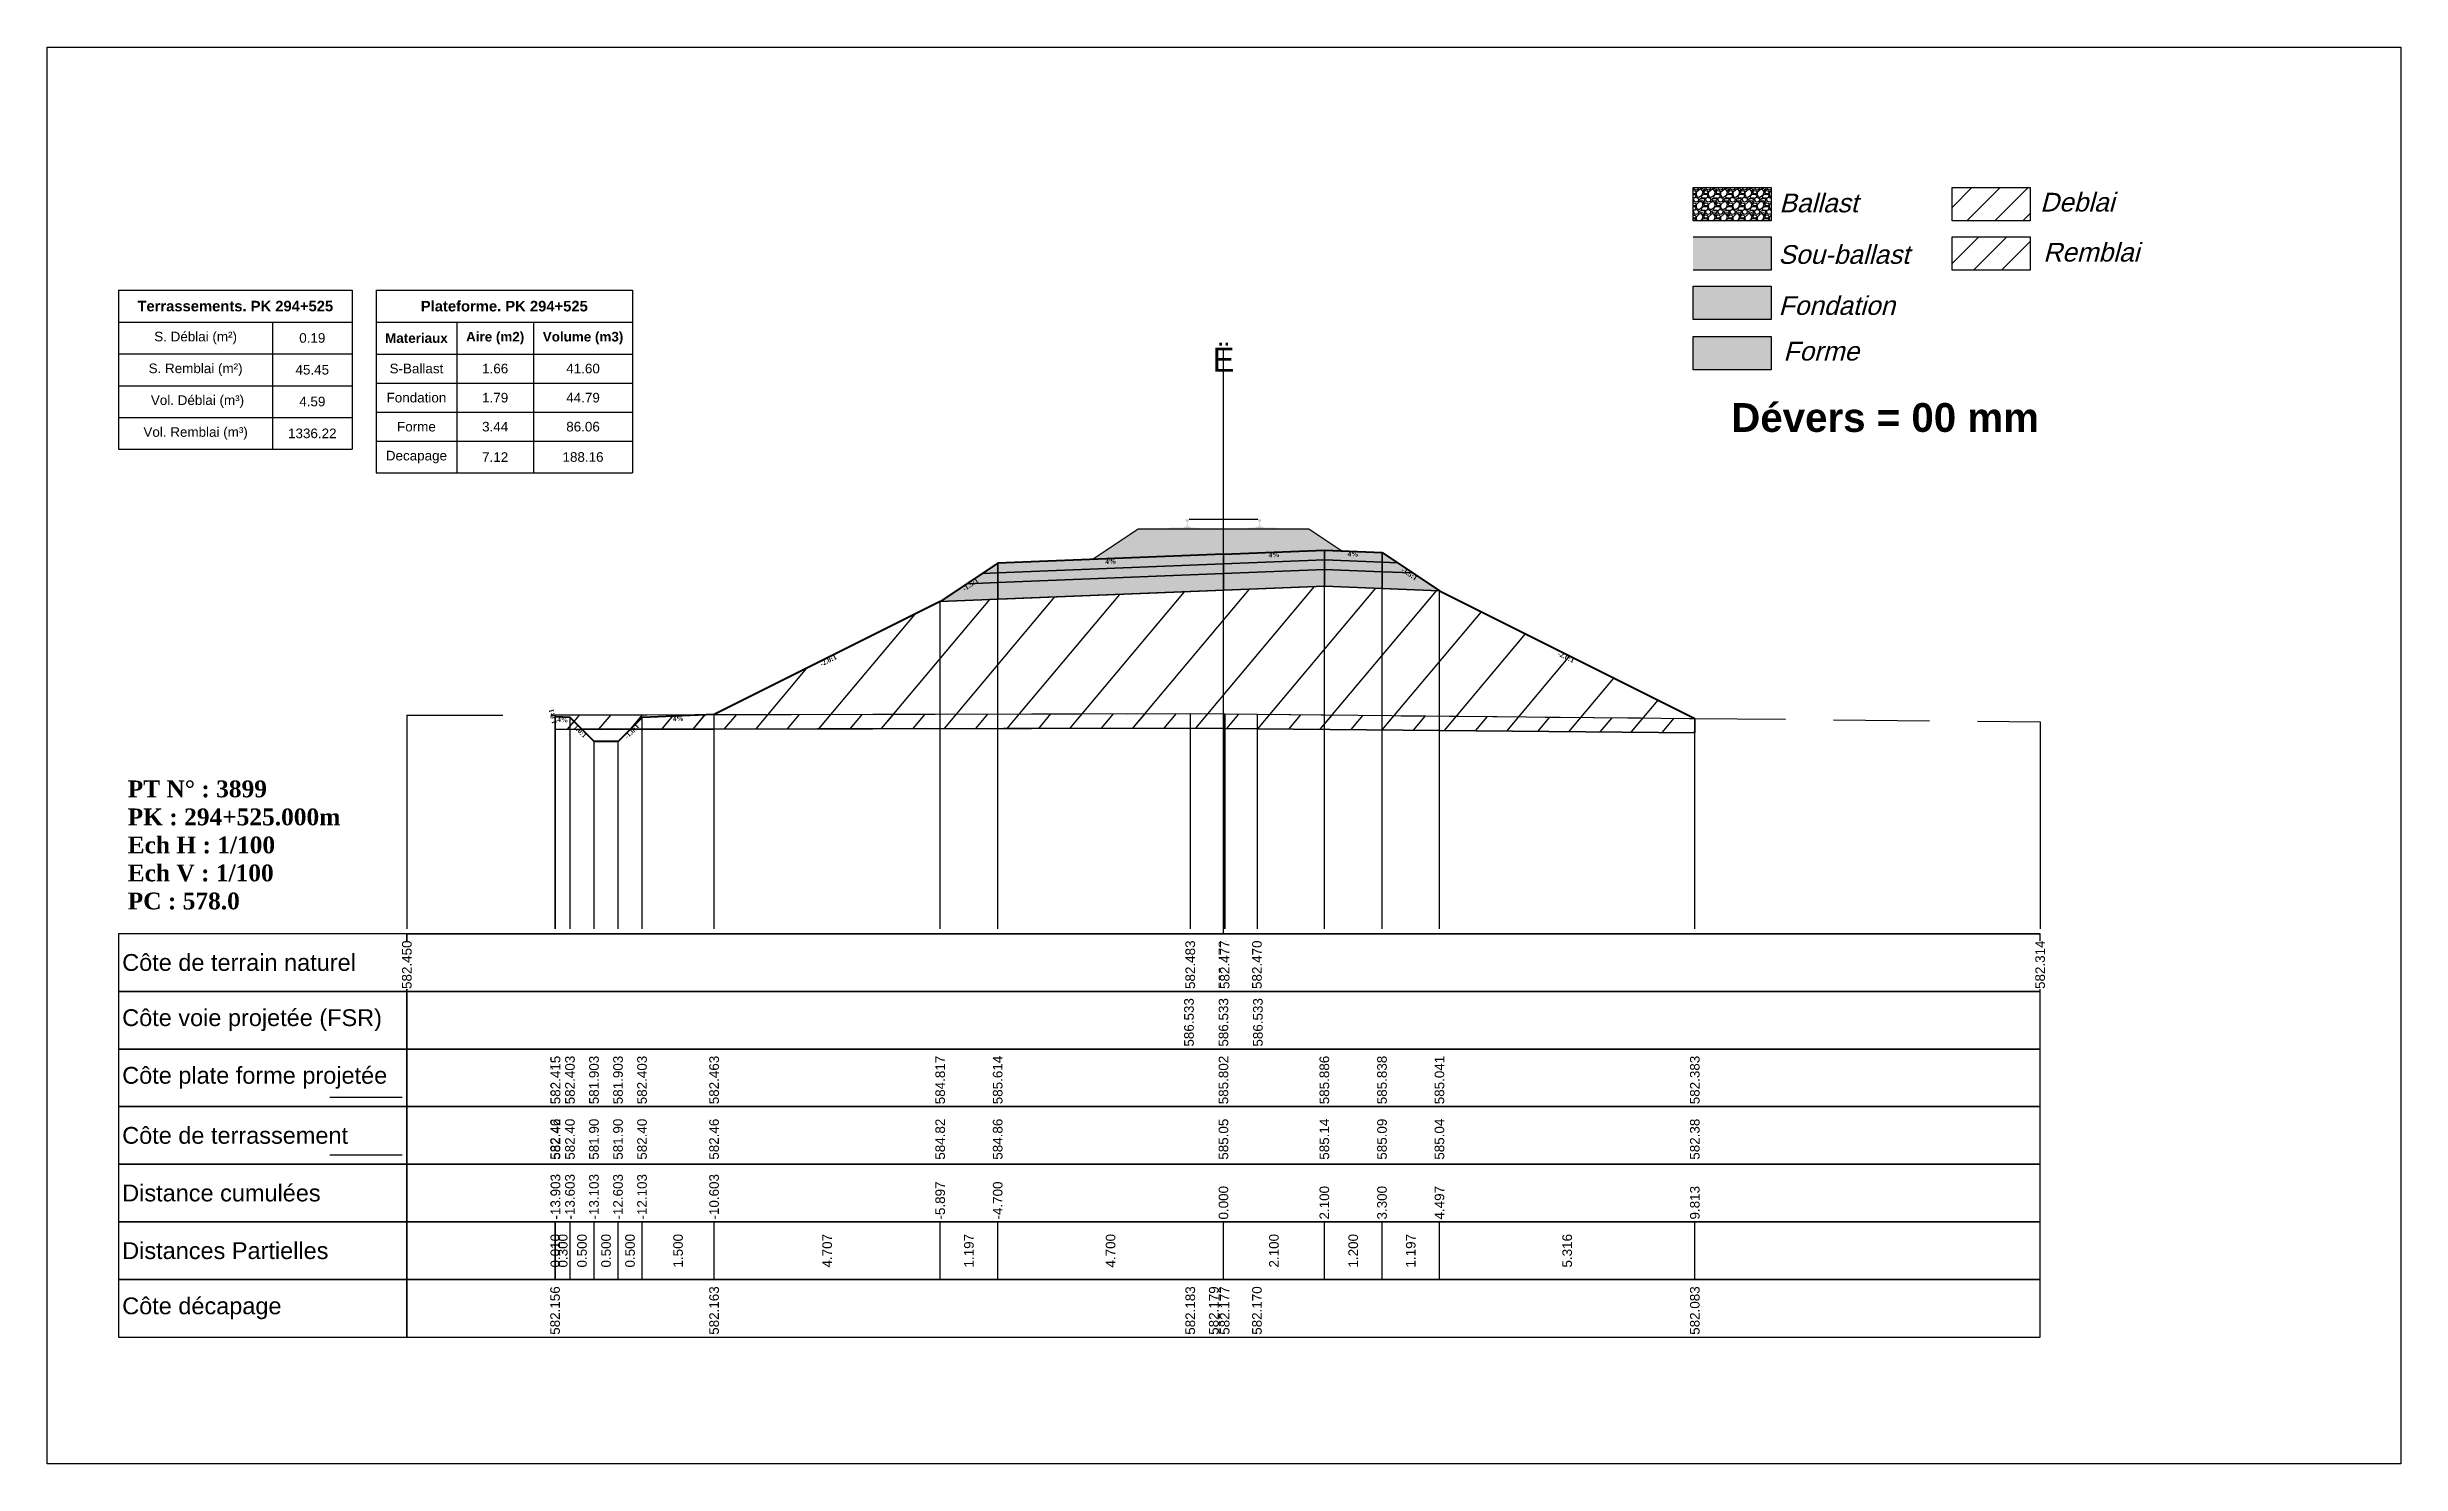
# Model space of a CAD drawing. Header units: millimetres. Extents: x 2762 to 3076, y 916 to 3305.
# Drawn here: x 2797.56 to 2846.56, y 2559.65 to 2589.15 of the extents above; entities that cross this region are included whole.
import ezdxf

# ---------------------------------------------------------------- set-up
doc = ezdxf.new("R2010")
doc.units = ezdxf.units.MM
doc.header["$LTSCALE"] = 2
doc.linetypes.add('CACHE', pattern=[9.525, 6.35, -3.175])
doc.linetypes.add('DASHED', pattern=[0.75, 0.5, -0.25])
for name, color, linetype in [('C-ANNO-TABL', 1, 'Continuous'), ('C-ANNO-TABL-TEXT', 150, 'Continuous'), ('C-ANNO-TABL-TITL', 150, 'Continuous'), ('C-ANNO-TABL-TTBL', 5, 'Continuous'), ('C-ROAD-CORR', 5, 'Continuous'), ('C-ROAD-SCTN', 7, 'Continuous')]:
    doc.layers.add(name, color=color, linetype=linetype)
doc.styles.add('ARIAL', font='arial.ttf')
doc.styles.add('C3D_Etiquette', font='romans.shx')
doc.styles.add('C3D_Profil_Travers', font='romans.shx')
doc.styles.get("Standard").update_dxf_attribs({"font": 'arial.ttf'})

msp = doc.modelspace()

# ---------------------------------------------------------------- texts
at = {"color": 7, "linetype": 'Continuous', "lineweight": -3}
for s, insert, char_height, attachment_point, style in [('{\\fWingdings|b0|i0|c2|p0;Ë}', (2822.055, 2582.384), 0.5, 8, 'C3D_Profil_Travers'), ('{\\fTimes New Roman|b1|i0|c0|p18;PT N° : 3899\\PPK : 294+525.000m\\PEch H : 1/100\\PEch V : 1/100\\PPC : 578.0}', (2799.243, 2571.184), 0.35, 7, 'C3D_Profil_Travers'), ('{\\fArial|b0|i0|c0|p34;Côte de terrain naturel}', (2799.129, 2570.084), 0.35, 4, 'C3D_Etiquette'), ('{\\fArial|b0|i0|c0|p34;Côte plate forme projetée}', (2799.129, 2567.684), 0.35, 4, 'C3D_Etiquette'), ('{\\fArial|b0|i0|c0|p34;Côte de terrassement}', (2799.129, 2566.484), 0.35, 4, 'C3D_Etiquette'), ('{\\fArial|b0|i0|c0|p34;Distance cumulées}', (2799.129, 2565.284), 0.35, 4, 'C3D_Etiquette'), ('{\\fArial|b0|i0|c0|p34;Distances Partielles}', (2799.129, 2564.084), 0.35, 4, 'C3D_Etiquette'), ('{\\fArial|b0|i0|c0|p34;Côte décapage}', (2799.129, 2562.884), 0.35, 4, 'C3D_Etiquette')]:
    msp.add_mtext(s, dxfattribs=dict(at, insert=insert, char_height=char_height, attachment_point=attachment_point, style=style))
at = {"insert": (2832.624, 2581.733), "char_height": 0.6, "attachment_point": 1}
msp.add_mtext_dynamic_manual_height_columns('{\\fArial|b1|i0|c0|p34;Dévers = 00 mm}', width=8.82587, gutter_width=1.25, heights=[0], dxfattribs=at)
at = {"color": 7, "linetype": 'Continuous', "lineweight": -3, "char_height": 0.1, "style": 'C3D_Etiquette'}
for s, insert, width, attachment_point, rotation in [('{\\fTimes New Roman|b1|i0|c0|p18;4%}', (2819.705, 2578.488), 0.42071, 2, 2.2906), ('{\\fTimes New Roman|b1|i0|c0|p18;4%}', (2823.105, 2578.624), 0.37094, 2, 2.2906), ('{\\fTimes New Roman|b1|i0|c0|p18;4%}', (2824.754, 2578.642), 0.42071, 2, 357.7094), ('{\\fTimes New Roman|b1|i0|c0|p18;-1.5:1}', (2816.758, 2577.996), 0.34598, 2, 33.6901), ('{\\fTimes New Roman|b1|i0|c0|p18;-1.5:1}', (2825.951, 2578.22), 0.34598, 2, 326.3099), ('{\\fTimes New Roman|b1|i0|c0|p18;-2.0:1}', (2813.806, 2576.42), 0.34598, 2, 26.5651), ('{\\fTimes New Roman|b1|i0|c0|p18;-2.0:1}', (2829.208, 2576.492), 0.34598, 2, 333.4349), ('{\\fTimes New Roman|b1|i0|c0|p18;1.0:1}', (2808.142, 2575.219), 0.29446, 8, 104.0362), ('{\\fTimes New Roman|b1|i0|c0|p18;4%}', (2808.301, 2575.189), 0.37094, 2, 357.7094), ('{\\fTimes New Roman|b1|i0|c0|p18;1.0:1}', (2808.698, 2574.934), 0.29001, 2, 315), ('{\\fTimes New Roman|b1|i0|c0|p18;-1.0:1}', (2809.704, 2574.934), 0.34598, 2, 45), ('{\\fTimes New Roman|b1|i0|c0|p18;4%}', (2810.701, 2575.213), 0.42071, 2, 2.2906)]:
    msp.add_mtext(s, dxfattribs=dict(at, insert=insert, width=width, attachment_point=attachment_point, rotation=rotation))
at = {"color": 7, "linetype": 'Continuous', "lineweight": -3, "insert": (2799.129, 2568.884), "char_height": 0.35, "attachment_point": 4}
msp.add_mtext('{\\fArial|b0|i0|c0|p34;Côte voie projetée (FSR)}', dxfattribs=at)
at = {"color": 7, "linetype": 'Continuous', "lineweight": -3, "char_height": 0.2, "rotation": 90, "style": 'C3D_Profil_Travers'}
for s, insert, attachment_point in [('{\\fArial|b0|i0|c0|p34;582.46}', (2808.141, 2565.979), 4), ('{\\fArial|b0|i0|c0|p34;582.42}', (2808.151, 2565.979), 4), ('{\\fArial|b0|i0|c0|p34;582.40}', (2808.451, 2565.979), 4), ('{\\fArial|b0|i0|c0|p34;581.90}', (2808.951, 2565.979), 4), ('{\\fArial|b0|i0|c0|p34;581.90}', (2809.451, 2565.979), 4), ('{\\fArial|b0|i0|c0|p34;582.40}', (2809.951, 2565.979), 4), ('{\\fArial|b0|i0|c0|p34;582.46}', (2811.451, 2565.979), 4), ('{\\fArial|b0|i0|c0|p34;584.82}', (2816.158, 2565.979), 4), ('{\\fArial|b0|i0|c0|p34;584.86}', (2817.355, 2565.979), 4), ('{\\fArial|b0|i0|c0|p34;585.05}', (2822.055, 2565.979), 4), ('{\\fArial|b0|i0|c0|p34;585.14}', (2824.155, 2565.979), 4), ('{\\fArial|b0|i0|c0|p34;585.09}', (2825.355, 2565.979), 4), ('{\\fArial|b0|i0|c0|p34;585.04}', (2826.551, 2565.979), 4), ('{\\fArial|b0|i0|c0|p34;582.38}', (2831.867, 2565.979), 4), ('{\\fArial|b0|i0|c0|p34;0.010}', (2808.146, 2564.084), 5), ('{\\fArial|b0|i0|c0|p34;0.300}', (2808.301, 2564.084), 5), ('{\\fArial|b0|i0|c0|p34;0.500}', (2808.701, 2564.084), 5), ('{\\fArial|b0|i0|c0|p34;0.500}', (2809.201, 2564.084), 5), ('{\\fArial|b0|i0|c0|p34;0.500}', (2809.701, 2564.084), 5), ('{\\fArial|b0|i0|c0|p34;1.500}', (2810.701, 2564.084), 5), ('{\\fArial|b0|i0|c0|p34;4.707}', (2813.805, 2564.084), 5), ('{\\fArial|b0|i0|c0|p34;1.197}', (2816.756, 2564.084), 5), ('{\\fArial|b0|i0|c0|p34;4.700}', (2819.705, 2564.084), 5), ('{\\fArial|b0|i0|c0|p34;2.100}', (2823.105, 2564.084), 5), ('{\\fArial|b0|i0|c0|p34;1.200}', (2824.755, 2564.084), 5), ('{\\fArial|b0|i0|c0|p34;1.197}', (2825.953, 2564.084), 5), ('{\\fArial|b0|i0|c0|p34;5.316}', (2829.209, 2564.084), 5)]:
    msp.add_mtext(s, dxfattribs=dict(at, insert=insert, attachment_point=attachment_point))
at = {"layer": 'C-ANNO-TABL-TEXT', "color": 7, "style": 'ARIAL', "oblique": 15}
for s, p in [('Ballast', (2833.624, 2585.705)), ('Deblai', (2839.054, 2585.721)), ('Sou-ballast', (2833.604, 2584.632)), ('Remblai', (2839.118, 2584.679)), ('Fondation', (2833.609, 2583.569)), ('Forme', (2833.709, 2582.619))]:
    msp.add_text(s, height=0.39, dxfattribs=at).set_placement(p)
at = {"layer": 'C-ANNO-TABL-TEXT', "color": 7, "linetype": 'Continuous', "lineweight": -3, "char_height": 0.2, "attachment_point": 5, "style": 'ARIAL'}
for s, insert in [('{\\fArial|b0|i0|c0|p34;\\C7;0.19}', (2803.086, 2583.088)), ('{\\fArial|b0|i0|c0|p34;\\C7;45.45}', (2803.086, 2582.426)), ('{\\fArial|b0|i0|c0|p34;\\C7;S-Ballast}', (2805.254, 2582.451)), ('{\\fArial|b0|i0|c0|p34;\\C7;1.66}', (2806.893, 2582.451)), ('{\\C18;\\c0;41.60}', (2808.722, 2582.451)), ('{\\fArial|b0|i0|c0|p34;\\C7;4.59}', (2803.086, 2581.764)), ('{\\fArial|b0|i0|c0|p34;\\C7;Fondation}', (2805.254, 2581.845)), ('{\\fArial|b0|i0|c0|p34;\\C7;1.79}', (2806.893, 2581.845)), ('{\\C18;\\c0;44.79}', (2808.722, 2581.845)), ('{\\fArial|b0|i0|c0|p34;\\C7;Forme}', (2805.254, 2581.241)), ('{\\fArial|b0|i0|c0|p34;\\C7;3.44}', (2806.893, 2581.241)), ('{\\C18;\\c0;86.06}', (2808.722, 2581.241)), ('{\\fArial|b0|i0|c0|p34;\\C7;1336.22}', (2803.086, 2581.101)), ('{\\fArial|b0|i0|c0|p34;\\C7;Decapage}', (2805.254, 2580.609)), ('{\\fArial|b0|i0|c0|p34;\\C7;7.12}', (2806.893, 2580.609)), ('{\\C18;\\c0;188.16}', (2808.722, 2580.609))]:
    msp.add_mtext(s, dxfattribs=dict(at, insert=insert))
at = {"layer": 'C-ANNO-TABL-TITL', "color": 7, "linetype": 'Continuous', "lineweight": -3, "attachment_point": 5, "style": 'ARIAL'}
for s, insert, char_height in [('{\\fArial|b1|i0|c0|p34;\\C7;Terrassements. PK 294+525}', (2801.483, 2583.751), 0.22), ('{\\fArial|b1|i0|c0|p34;\\C18;\\c0;Plateforme. PK 294+525}', (2807.083, 2583.75), 0.22), ('{\\fArial|b0|i0|c0|p34;\\C7;S. Déblai (m²) }', (2800.657, 2583.088), 0.2), ('{\\fArial|b1|i0|c0|p34;\\C7;Materiaux   }', (2805.254, 2583.085), 0.2), ('{\\fArial|b1|i0|c0|p34;\\C7;Aire (m2)}', (2806.893, 2583.085), 0.2), ('{\\fArial|b1|i0|c0|p34;\\C7;Volume (m3)}', (2808.722, 2583.085), 0.2), ('{\\fArial|b0|i0|c0|p34;\\C7;S. Remblai (m²) }', (2800.657, 2582.426), 0.2), ('{\\fArial|b0|i0|c0|p34;\\C7; Vol. Déblai (m³) }', (2800.657, 2581.764), 0.2), ('{\\fArial|b0|i0|c0|p34;\\C7;Vol. Remblai (m³)}', (2800.657, 2581.101), 0.2)]:
    msp.add_mtext(s, dxfattribs=dict(at, insert=insert, char_height=char_height))

# ---------------------------------------------------------------- hatches: boundary and pattern name
h = msp.add_hatch(color=11)
h.dxf.hatch_style = 1
h.paths.add_polyline_path([(2833.456, 2585.191), (2831.83, 2585.191), (2831.83, 2584.499), (2833.456, 2584.499)])
h = msp.add_hatch(color=30)
h.dxf.hatch_style = 1
h.paths.add_polyline_path([(2833.456, 2584.164), (2831.83, 2584.164), (2831.83, 2583.472), (2833.456, 2583.472)])
h = msp.add_hatch(color=83)
h.dxf.hatch_style = 1
h.paths.add_polyline_path([(2833.456, 2583.118), (2831.83, 2583.118), (2831.83, 2582.426), (2833.456, 2582.426)])
at = {"linetype": 'Continuous', "lineweight": -3}
h = msp.add_hatch(dxfattribs=at)
h.set_pattern_fill('GRAVEL', color=252, scale=0.009, style=0)
h.set_pattern_definition([(228.0128, (2819.486781, 2578.705545), (-1.8288, -2.0574), [0.030755, -3.0447435]), (184.96974, (2819.466207, 2578.682685), (2.743199999, 0.228600013), [0.0527764, -5.2248644]), (132.51045, (2819.413629, 2578.678113), (2.286, -2.5146), [0.0372133, -3.684125]), (267.2737, (2819.324475, 2578.620963), (0.2286, 4.572), [0.0480604, -4.7579794]), (292.83365, (2819.322189, 2578.572957), (-1.143, 2.7432), [0.047127, -4.6655827]), (357.2737, (2819.340477, 2578.529523), (-4.572, 0.2286), [0.0480604, -4.7579794]), (37.69424, (2819.388483, 2578.527237), (-2.9718, -2.286), [0.0635574, -6.2921804]), (72.25533, (2819.438775, 2578.566099), (1.6002, 5.0292), [0.0600048, -5.940473]), (121.42957, (2819.457063, 2578.623249), (-1.8288, 2.9718), [0.048223, -4.774099]), (175.23636, (2819.431917, 2578.664397), (2.5146, -0.2286), [0.055054, -2.697654]), (222.39744, (2819.377053, 2578.668969), (-2.7432, -2.5146), [0.071197, -7.0485095]), (138.81407, (2819.55079, 2578.618677), (-1.6002, 1.3716), [0.0243004, -2.405751]), (171.46923, (2819.532501, 2578.634679), (2.9718, -0.4572), [0.0462314, -4.5769175]), (225, (2819.48678, 2578.64154), (-3e-17, -0.2286), [0.032329, -0.29096]), (203.1986, (2819.47078, 2578.66897), (1.143, 0.4572), [0.01741, -1.723556]), (291.8014, (2819.454777, 2578.66211), (-0.2286, 0.6858), [0.024621, -1.206428]), (30.9638, (2819.46392, 2578.63925), (0.6858, 0.4572), [0.039989, -1.292967]), (161.565, (2819.49821, 2578.659825), (0.4572, -0.2286), [0.028916, -0.693981]), (16.38954, (2819.322189, 2578.662111), (2.286, 0.6858), [0.040508, -4.0102944]), (70.34618, (2819.361051, 2578.673541), (-0.9144, -2.5146), [0.033984, -3.3643994]), (293.1986, (2819.49821, 2578.705545), (-0.4572, 1.143), [0.034819, -1.7061465]), (343.61046, (2819.511927, 2578.673541), (-2.286, 0.6858), [0.040508, -4.0102944]), (339.44395, (2819.32219, 2578.52038), (-1.143, 0.4572), [0.039063, -1.914096]), (294.77514, (2819.358765, 2578.506663), (-1.143, 2.5146), [0.0327305, -3.2403234]), (66.8014, (2819.500497, 2578.476945), (0.4572, 1.143), [0.034819, -1.7061465]), (17.35402, (2819.514213, 2578.508949), (-2.9718, -0.9144), [0.0383204, -3.793714]), (69.44395, (2819.388483, 2578.476945), (-0.4572, -1.143), [0.0195316, -1.933628]), (101.3099, (2819.48678, 2578.476945), (-0.2286, 0.9144), [0.011656, -1.1539795]), (165.9638, (2819.484495, 2578.488375), (0.6858, -0.2286), [0.047127, -0.895415]), (186.009, (2819.438775, 2578.499805), (2.286, 0.2286), [0.043674, -4.323723]), (303.69, (2819.46392, 2578.61868), (-0.2286, 0.4572), [0.032969, -0.79126]), (353.15723, (2819.482209, 2578.591245), (3.8862, -0.4572), [0.05756, -5.698441]), (60.9454, (2819.53936, 2578.584387), (-0.9144, -1.6002), [0.023536, -2.330045]), (90, (2819.5508, 2578.60496), (-0.2286, 0.2286), [0.013716, -0.214884]), (120.25644, (2819.434203, 2578.506663), (0.9144, -1.6002), [0.031758, -3.1440547]), (48.0128, (2819.418201, 2578.534095), (1.8288, 2.0574), [0.06151, -3.0139886]), (0, (2819.45935, 2578.57981), (0.2286, 0.2286), [0.059436, -0.169164]), (325.30485, (2819.518785, 2578.579815), (2.286, -1.6002), [0.036145, -3.5783385]), (254.0546, (2819.548503, 2578.55924), (-0.2286, -0.9144), [0.033285, -1.6309485]), (207.64598, (2819.539359, 2578.527237), (-4.3434, -2.286), [0.054193, -5.365122]), (175.42608, (2819.491353, 2578.502091), (-2.9718, 0.2286), [0.0573327, -5.675926])])
h.paths.add_polyline_path([(2819.322, 2578.477), (2820.28, 2579.115), (2823.83, 2579.115), (2824.519, 2578.656), (2824.155, 2578.67)])
msp.add_hatch(color=254, dxfattribs=at).paths.add_polyline_path([(2820.837, 2578.931), (2820.837, 2579.116), (2820.952, 2579.137), (2821.3, 2579.137), (2821.3, 2579.142), (2821.226, 2579.142), (2821.226, 2579.152), (2821.227, 2579.153), (2821.229, 2579.154), (2821.23, 2579.154), (2821.25, 2579.156), (2821.253, 2579.156), (2821.256, 2579.157), (2821.284, 2579.168), (2821.287, 2579.169), (2821.288, 2579.17), (2821.289, 2579.172), (2821.29, 2579.176), (2821.291, 2579.183), (2821.292, 2579.192), (2821.293, 2579.203), (2821.293, 2579.226), (2821.292, 2579.242), (2821.292, 2579.249), (2821.291, 2579.255), (2821.29, 2579.259), (2821.29, 2579.261), (2821.289, 2579.264), (2821.288, 2579.266), (2821.287, 2579.268), (2821.286, 2579.269), (2821.285, 2579.27), (2821.269, 2579.275), (2821.267, 2579.277), (2821.266, 2579.278), (2821.265, 2579.279), (2821.265, 2579.282), (2821.265, 2579.3), (2821.266, 2579.304), (2821.267, 2579.307), (2821.269, 2579.309), (2821.271, 2579.31), (2821.274, 2579.312), (2821.275, 2579.312), (2821.279, 2579.313), (2821.283, 2579.313), (2821.286, 2579.314), (2821.29, 2579.314), (2821.295, 2579.314), (2821.298, 2579.314), (2821.301, 2579.314), (2821.305, 2579.314), (2821.308, 2579.314), (2821.312, 2579.314), (2821.317, 2579.314), (2821.32, 2579.313), (2821.324, 2579.313), (2821.328, 2579.312), (2821.329, 2579.312), (2821.331, 2579.31), (2821.334, 2579.309), (2821.336, 2579.307), (2821.337, 2579.304), (2821.337, 2579.3), (2821.337, 2579.282), (2821.337, 2579.279), (2821.337, 2579.278), (2821.336, 2579.277), (2821.334, 2579.275), (2821.318, 2579.27), (2821.317, 2579.269), (2821.315, 2579.268), (2821.314, 2579.266), (2821.314, 2579.264), (2821.313, 2579.261), (2821.312, 2579.259), (2821.312, 2579.255), (2821.311, 2579.249), (2821.31, 2579.242), (2821.31, 2579.226), (2821.31, 2579.203), (2821.311, 2579.192), (2821.312, 2579.183), (2821.313, 2579.176), (2821.314, 2579.172), (2821.315, 2579.17), (2821.316, 2579.169), (2821.318, 2579.168), (2821.347, 2579.157), (2821.35, 2579.156), (2821.353, 2579.156), (2821.373, 2579.154), (2821.374, 2579.154), (2821.375, 2579.153), (2821.376, 2579.152), (2821.376, 2579.142), (2821.302, 2579.142), (2821.302, 2579.137), (2821.506, 2579.137), (2821.638, 2579.106), (2822.472, 2579.106), (2822.603, 2579.137), (2822.807, 2579.137), (2822.807, 2579.142), (2822.733, 2579.142), (2822.733, 2579.152), (2822.734, 2579.153), (2822.736, 2579.154), (2822.737, 2579.154), (2822.757, 2579.156), (2822.76, 2579.156), (2822.763, 2579.157), (2822.791, 2579.168), (2822.794, 2579.169), (2822.795, 2579.17), (2822.796, 2579.172), (2822.797, 2579.176), (2822.798, 2579.183), (2822.799, 2579.192), (2822.8, 2579.203), (2822.8, 2579.226), (2822.799, 2579.242), (2822.799, 2579.249), (2822.798, 2579.255), (2822.797, 2579.259), (2822.797, 2579.261), (2822.796, 2579.264), (2822.795, 2579.266), (2822.794, 2579.268), (2822.793, 2579.269), (2822.792, 2579.27), (2822.776, 2579.275), (2822.774, 2579.277), (2822.773, 2579.278), (2822.772, 2579.279), (2822.772, 2579.282), (2822.772, 2579.3), (2822.773, 2579.304), (2822.774, 2579.307), (2822.776, 2579.309), (2822.778, 2579.31), (2822.781, 2579.312), (2822.782, 2579.312), (2822.786, 2579.313), (2822.79, 2579.313), (2822.793, 2579.314), (2822.797, 2579.314), (2822.802, 2579.314), (2822.805, 2579.314), (2822.808, 2579.314), (2822.812, 2579.314), (2822.815, 2579.314), (2822.819, 2579.314), (2822.824, 2579.314), (2822.827, 2579.313), (2822.831, 2579.313), (2822.835, 2579.312), (2822.836, 2579.312), (2822.838, 2579.31), (2822.841, 2579.309), (2822.843, 2579.307), (2822.844, 2579.304), (2822.844, 2579.3), (2822.844, 2579.282), (2822.844, 2579.279), (2822.844, 2579.278), (2822.843, 2579.277), (2822.841, 2579.275), (2822.825, 2579.27), (2822.824, 2579.269), (2822.822, 2579.268), (2822.821, 2579.266), (2822.821, 2579.264), (2822.82, 2579.261), (2822.819, 2579.259), (2822.819, 2579.255), (2822.818, 2579.249), (2822.817, 2579.242), (2822.817, 2579.226), (2822.817, 2579.203), (2822.818, 2579.192), (2822.819, 2579.183), (2822.82, 2579.176), (2822.821, 2579.172), (2822.822, 2579.17), (2822.823, 2579.169), (2822.825, 2579.168), (2822.854, 2579.157), (2822.857, 2579.156), (2822.86, 2579.156), (2822.88, 2579.154), (2822.881, 2579.154), (2822.882, 2579.153), (2822.883, 2579.152), (2822.883, 2579.142), (2822.809, 2579.142), (2822.809, 2579.137), (2823.157, 2579.137), (2823.272, 2579.116), (2823.272, 2578.931)])
h = msp.add_hatch(color=30, dxfattribs=at)
h.paths.add_polyline_path([(2825.355, 2578.222), (2825.355, 2578.422), (2825.674, 2578.409), (2825.993, 2578.197)])
h.paths.add_polyline_path([(2824.155, 2578.27), (2824.155, 2578.47), (2825.355, 2578.422), (2825.355, 2578.222)])
h.paths.add_polyline_path([(2822.055, 2578.186), (2822.055, 2578.386), (2824.155, 2578.47), (2824.155, 2578.27)])
h.paths.add_polyline_path([(2817.355, 2577.998), (2817.355, 2578.198), (2822.055, 2578.386), (2822.055, 2578.186)])
h.paths.add_polyline_path([(2816.716, 2577.973), (2817.035, 2578.185), (2817.355, 2578.198), (2817.355, 2577.998)])
h = msp.add_hatch(color=11, dxfattribs=at)
h.paths.add_polyline_path([(2825.355, 2578.422), (2825.355, 2578.622), (2825.674, 2578.409)])
h.paths.add_polyline_path([(2824.155, 2578.47), (2824.155, 2578.67), (2825.355, 2578.622), (2825.355, 2578.422)])
h.paths.add_polyline_path([(2822.055, 2578.386), (2822.055, 2578.586), (2824.155, 2578.67), (2824.155, 2578.47)])
h.paths.add_polyline_path([(2817.355, 2578.198), (2817.355, 2578.398), (2822.055, 2578.586), (2822.055, 2578.386)])
h.paths.add_polyline_path([(2817.035, 2578.185), (2817.355, 2578.398), (2817.355, 2578.198)])
h = msp.add_hatch(dxfattribs=at)
h.set_pattern_fill('_U', color=3, angle=50, style=0, pattern_type=0)
h.set_pattern_definition([(50, (2809.7076, 2574.9435), (-0.766044, 0.642788), [])])
h.paths.add_polyline_path([(2809.708, 2574.944), (2809.951, 2575.187), (2811.451, 2575.247), (2816.158, 2577.6), (2824.155, 2577.92), (2826.551, 2577.824), (2831.867, 2575.166), (2831.867, 2574.866), (2822.752, 2574.953), (2822.08, 2574.961), (2821.364, 2574.967)])
h.paths.add_polyline_path([(2808.141, 2574.94), (2808.141, 2575.24), (2808.151, 2575.199), (2808.451, 2575.187), (2808.697, 2574.941)])
h = msp.add_hatch(color=83, dxfattribs=at)
h.paths.add_polyline_path([(2825.355, 2577.872), (2825.355, 2578.222), (2825.993, 2578.197), (2826.551, 2577.824)])
h.paths.add_polyline_path([(2824.155, 2577.92), (2824.155, 2578.27), (2825.355, 2578.222), (2825.355, 2577.872)])
h.paths.add_polyline_path([(2822.055, 2577.836), (2822.055, 2578.186), (2824.155, 2578.27), (2824.155, 2577.92)])
h.paths.add_polyline_path([(2817.355, 2577.648), (2817.355, 2577.998), (2822.055, 2578.186), (2822.055, 2577.836)])
h.paths.add_polyline_path([(2816.158, 2577.6), (2816.716, 2577.973), (2817.355, 2577.998), (2817.355, 2577.648)])
h = msp.add_hatch(dxfattribs=at)
h.set_pattern_fill('_U', color=150, scale=0.5, angle=50, style=0, pattern_type=0)
h.set_pattern_definition([(50, (2809.70765, 2574.9435), (-0.383022, 0.321394), [])])
h.paths.add_polyline_path([(2809.708, 2574.944), (2809.951, 2575.187), (2811.451, 2575.247), (2821.364, 2575.267), (2822.08, 2575.261), (2822.752, 2575.253), (2831.867, 2575.166), (2831.867, 2574.866), (2822.752, 2574.953), (2822.08, 2574.961), (2821.364, 2574.967)])
h.paths.add_polyline_path([(2808.141, 2575.24), (2811.451, 2575.247), (2809.951, 2575.187), (2809.708, 2574.944), (2808.697, 2574.941), (2808.451, 2575.187), (2808.151, 2575.199)])
h.paths.add_polyline_path([(2808.141, 2574.94), (2808.141, 2575.24), (2808.151, 2575.199), (2808.451, 2575.187), (2808.697, 2574.941)])

# ---------------------------------------------------------------- linework, layer by layer
for p, q in [((2831.83, 2586.219), (2833.456, 2586.219)), ((2831.83, 2586.219), (2833.456, 2586.219)), ((2831.83, 2585.527), (2831.83, 2586.219)), ((2833.456, 2586.219), (2833.456, 2585.527)), ((2833.456, 2586.219), (2833.456, 2585.527)), ((2837.223, 2586.219), (2838.849, 2586.219)), ((2837.223, 2585.527), (2837.223, 2586.219)), ((2838.849, 2586.219), (2838.849, 2585.527)), ((2833.456, 2585.527), (2831.83, 2585.527)), ((2833.456, 2585.527), (2831.83, 2585.527)), ((2838.849, 2585.527), (2837.223, 2585.527)), ((2831.83, 2585.191), (2833.456, 2585.191)), ((2833.456, 2585.191), (2833.456, 2584.499)), ((2837.223, 2585.191), (2838.849, 2585.191)), ((2837.223, 2584.499), (2837.223, 2585.191)), ((2838.849, 2585.191), (2838.849, 2584.499)), ((2833.456, 2584.499), (2831.83, 2584.499)), ((2838.849, 2584.499), (2837.223, 2584.499)), ((2831.83, 2584.164), (2833.456, 2584.164)), ((2831.83, 2583.472), (2831.83, 2584.164)), ((2833.456, 2584.164), (2833.456, 2583.472)), ((2833.456, 2583.472), (2831.83, 2583.472)), ((2831.83, 2583.118), (2833.456, 2583.118)), ((2831.83, 2582.426), (2831.83, 2583.118)), ((2833.456, 2583.118), (2833.456, 2582.426)), ((2833.456, 2582.426), (2831.83, 2582.426))]:
    msp.add_line(p, q)
at = {"linetype": 'Continuous'}
for p, q in [((2831.833, 2586.172), (2831.83, 2586.173)), ((2831.83, 2586.17), (2831.833, 2586.172)), ((2831.87, 2586.144), (2831.83, 2586.15)), ((2831.83, 2586.104), (2831.88, 2586.098)), ((2831.83, 2586.083), (2831.856, 2586.083)), ((2831.882, 2586.019), (2831.83, 2585.992)), ((2831.833, 2585.918), (2831.83, 2585.919)), ((2831.83, 2585.916), (2831.833, 2585.918)), ((2831.87, 2585.89), (2831.83, 2585.896)), ((2831.83, 2585.85), (2831.88, 2585.844)), ((2831.83, 2585.829), (2831.856, 2585.829)), ((2831.882, 2585.765), (2831.83, 2585.738)), ((2831.834, 2585.969), (2831.849, 2585.934)), ((2831.835, 2585.969), (2831.851, 2586.005)), ((2831.835, 2585.715), (2831.851, 2585.751)), ((2831.836, 2586.219), (2831.849, 2586.188)), ((2831.848, 2586.188), (2831.891, 2586.175)), ((2831.848, 2585.934), (2831.891, 2585.921)), ((2831.851, 2586.005), (2831.892, 2586.018)), ((2831.851, 2585.751), (2831.892, 2585.764)), ((2831.855, 2586.086), (2831.889, 2586.063)), ((2831.855, 2585.832), (2831.889, 2585.809)), ((2831.893, 2586.128), (2831.872, 2586.145)), ((2831.893, 2585.874), (2831.872, 2585.891)), ((2831.879, 2586.088), (2831.892, 2586.111)), ((2831.889, 2586.061), (2831.879, 2586.025)), ((2831.879, 2585.834), (2831.892, 2585.857)), ((2831.889, 2585.807), (2831.879, 2585.771)), ((2831.891, 2586.175), (2831.935, 2586.188)), ((2831.891, 2586.016), (2831.932, 2586.001)), ((2831.891, 2585.921), (2831.935, 2585.934)), ((2831.891, 2585.762), (2831.932, 2585.747)), ((2831.894, 2586.129), (2831.892, 2586.076)), ((2831.892, 2586.111), (2831.892, 2586.127)), ((2831.892, 2586.076), (2831.912, 2586.028)), ((2831.894, 2585.875), (2831.892, 2585.822)), ((2831.892, 2585.857), (2831.892, 2585.873)), ((2831.892, 2585.822), (2831.912, 2585.774)), ((2831.959, 2586.175), (2831.9, 2586.122)), ((2831.959, 2585.921), (2831.9, 2585.868)), ((2831.912, 2586.025), (2831.965, 2586.022)), ((2831.912, 2585.771), (2831.965, 2585.768)), ((2831.931, 2586.003), (2831.946, 2585.97)), ((2831.931, 2585.749), (2831.946, 2585.716)), ((2831.935, 2586.187), (2831.946, 2586.219)), ((2831.935, 2585.933), (2831.948, 2585.969)), ((2832.012, 2586.175), (2831.951, 2586.18)), ((2832.012, 2585.921), (2831.951, 2585.926)), ((2831.992, 2585.939), (2831.964, 2585.969)), ((2831.965, 2586.025), (2832.021, 2586.068)), ((2831.965, 2585.969), (2831.973, 2585.989)), ((2831.965, 2585.771), (2832.021, 2585.814)), ((2831.965, 2585.715), (2831.973, 2585.735)), ((2831.992, 2586.193), (2831.968, 2586.219)), ((2832.021, 2585.989), (2831.973, 2585.984)), ((2832.021, 2585.735), (2831.973, 2585.73)), ((2832.035, 2586.199), (2831.977, 2586.194)), ((2832.035, 2585.945), (2831.977, 2585.94)), ((2831.999, 2586.033), (2832.044, 2586.083)), ((2831.999, 2585.779), (2832.044, 2585.829)), ((2832.018, 2586.003), (2832, 2586.034)), ((2832.018, 2585.749), (2832, 2585.78)), ((2832.039, 2586.131), (2832.011, 2586.176)), ((2832.039, 2585.877), (2832.011, 2585.922)), ((2832.08, 2585.999), (2832.016, 2586.004)), ((2832.08, 2585.745), (2832.016, 2585.75)), ((2832.021, 2586.068), (2832.041, 2586.132)), ((2832.072, 2585.982), (2832.021, 2585.994)), ((2832.021, 2585.814), (2832.041, 2585.878)), ((2832.072, 2585.728), (2832.021, 2585.74)), ((2832.038, 2586.175), (2832.048, 2586.15)), ((2832.038, 2585.921), (2832.048, 2585.896)), ((2832.057, 2586.183), (2832.039, 2586.176)), ((2832.057, 2585.929), (2832.039, 2585.922)), ((2832.044, 2586.083), (2832.11, 2586.083)), ((2832.044, 2585.829), (2832.11, 2585.829)), ((2832.049, 2586.149), (2832.087, 2586.172)), ((2832.074, 2586.152), (2832.049, 2586.127)), ((2832.049, 2586.127), (2832.069, 2586.096)), ((2832.049, 2585.895), (2832.087, 2585.918)), ((2832.074, 2585.898), (2832.049, 2585.873)), ((2832.049, 2585.873), (2832.069, 2585.842)), ((2832.069, 2586.219), (2832.051, 2586.198)), ((2832.069, 2586.219), (2832.051, 2586.198)), ((2832.074, 2585.97), (2832.051, 2585.944)), ((2832.087, 2586.172), (2832.056, 2586.182)), ((2832.087, 2585.918), (2832.056, 2585.928)), ((2832.07, 2586.106), (2832.134, 2586.098)), ((2832.07, 2585.852), (2832.134, 2585.844)), ((2832.074, 2585.969), (2832.072, 2585.982)), ((2832.124, 2586.144), (2832.074, 2586.151)), ((2832.124, 2586.144), (2832.074, 2586.151)), ((2832.124, 2585.89), (2832.074, 2585.897)), ((2832.136, 2586.019), (2832.083, 2585.991)), ((2832.136, 2585.765), (2832.083, 2585.737)), ((2832.088, 2585.969), (2832.103, 2585.934)), ((2832.089, 2585.969), (2832.105, 2586.005)), ((2832.089, 2585.715), (2832.105, 2585.751)), ((2832.09, 2586.219), (2832.103, 2586.188)), ((2832.09, 2586.219), (2832.103, 2586.188)), ((2832.102, 2586.188), (2832.145, 2586.175)), ((2832.102, 2586.188), (2832.145, 2586.175)), ((2832.102, 2585.934), (2832.145, 2585.921)), ((2832.105, 2586.005), (2832.146, 2586.018)), ((2832.105, 2585.751), (2832.146, 2585.764)), ((2832.109, 2586.086), (2832.143, 2586.063)), ((2832.109, 2585.832), (2832.143, 2585.809)), ((2832.147, 2586.128), (2832.126, 2586.145)), ((2832.147, 2586.128), (2832.126, 2586.145)), ((2832.147, 2585.874), (2832.126, 2585.891)), ((2832.133, 2586.088), (2832.146, 2586.111)), ((2832.143, 2586.061), (2832.133, 2586.025)), ((2832.133, 2585.834), (2832.146, 2585.857)), ((2832.143, 2585.807), (2832.133, 2585.771)), ((2832.145, 2586.175), (2832.189, 2586.188)), ((2832.145, 2586.175), (2832.189, 2586.188)), ((2832.145, 2586.016), (2832.186, 2586.001)), ((2832.145, 2585.921), (2832.189, 2585.934)), ((2832.145, 2585.762), (2832.186, 2585.747)), ((2832.148, 2586.129), (2832.146, 2586.076)), ((2832.148, 2586.129), (2832.146, 2586.076)), ((2832.146, 2586.111), (2832.146, 2586.127)), ((2832.146, 2586.111), (2832.146, 2586.127)), ((2832.146, 2586.076), (2832.166, 2586.028)), ((2832.148, 2585.875), (2832.146, 2585.822)), ((2832.146, 2585.857), (2832.146, 2585.873)), ((2832.146, 2585.822), (2832.166, 2585.774)), ((2832.213, 2586.175), (2832.154, 2586.122)), ((2832.213, 2586.175), (2832.154, 2586.122)), ((2832.213, 2585.921), (2832.154, 2585.868)), ((2832.166, 2586.025), (2832.219, 2586.022)), ((2832.166, 2585.771), (2832.219, 2585.768)), ((2832.185, 2586.003), (2832.2, 2585.97)), ((2832.185, 2585.749), (2832.2, 2585.716)), ((2832.189, 2586.187), (2832.2, 2586.219)), ((2832.189, 2586.187), (2832.2, 2586.219)), ((2832.189, 2585.933), (2832.202, 2585.969)), ((2832.266, 2586.175), (2832.205, 2586.18)), ((2832.266, 2586.175), (2832.205, 2586.18)), ((2832.266, 2585.921), (2832.205, 2585.926)), ((2832.246, 2585.939), (2832.218, 2585.969)), ((2832.219, 2586.025), (2832.275, 2586.068)), ((2832.219, 2586.025), (2832.275, 2586.068)), ((2832.219, 2585.969), (2832.227, 2585.989)), ((2832.219, 2585.771), (2832.275, 2585.814)), ((2832.219, 2585.715), (2832.227, 2585.735)), ((2832.246, 2586.193), (2832.222, 2586.219)), ((2832.246, 2586.193), (2832.222, 2586.219)), ((2832.275, 2585.989), (2832.227, 2585.984)), ((2832.275, 2585.735), (2832.227, 2585.73)), ((2832.289, 2586.199), (2832.231, 2586.194)), ((2832.289, 2586.199), (2832.231, 2586.194)), ((2832.289, 2585.945), (2832.231, 2585.94)), ((2832.253, 2586.033), (2832.298, 2586.083)), ((2832.253, 2586.033), (2832.298, 2586.083)), ((2832.253, 2585.779), (2832.298, 2585.829)), ((2832.272, 2586.003), (2832.254, 2586.034)), ((2832.272, 2586.003), (2832.254, 2586.034)), ((2832.272, 2585.749), (2832.254, 2585.78)), ((2832.293, 2586.131), (2832.265, 2586.176)), ((2832.293, 2586.131), (2832.265, 2586.176)), ((2832.293, 2585.877), (2832.265, 2585.922)), ((2832.334, 2585.999), (2832.27, 2586.004)), ((2832.334, 2585.999), (2832.27, 2586.004)), ((2832.334, 2585.745), (2832.27, 2585.75)), ((2832.275, 2586.068), (2832.295, 2586.132)), ((2832.275, 2586.068), (2832.295, 2586.132)), ((2832.326, 2585.982), (2832.275, 2585.994)), ((2832.326, 2585.982), (2832.275, 2585.994)), ((2832.275, 2585.814), (2832.295, 2585.878)), ((2832.326, 2585.728), (2832.275, 2585.74)), ((2832.292, 2586.175), (2832.302, 2586.15)), ((2832.292, 2586.175), (2832.302, 2586.15)), ((2832.292, 2585.921), (2832.302, 2585.896)), ((2832.311, 2586.183), (2832.293, 2586.176)), ((2832.311, 2586.183), (2832.293, 2586.176)), ((2832.311, 2585.929), (2832.293, 2585.922)), ((2832.298, 2586.083), (2832.364, 2586.083)), ((2832.298, 2586.083), (2832.364, 2586.083)), ((2832.298, 2585.829), (2832.364, 2585.829)), ((2832.303, 2586.149), (2832.341, 2586.172)), ((2832.303, 2586.149), (2832.341, 2586.172)), ((2832.328, 2586.152), (2832.303, 2586.127)), ((2832.328, 2586.152), (2832.303, 2586.127)), ((2832.303, 2586.127), (2832.323, 2586.096)), ((2832.303, 2586.127), (2832.323, 2586.096)), ((2832.303, 2585.895), (2832.341, 2585.918)), ((2832.328, 2585.898), (2832.303, 2585.873)), ((2832.303, 2585.873), (2832.323, 2585.842)), ((2832.323, 2586.219), (2832.305, 2586.198)), ((2832.323, 2586.219), (2832.305, 2586.198)), ((2832.328, 2585.97), (2832.305, 2585.944)), ((2832.328, 2585.97), (2832.305, 2585.944)), ((2832.341, 2586.172), (2832.31, 2586.182)), ((2832.341, 2586.172), (2832.31, 2586.182)), ((2832.341, 2585.918), (2832.31, 2585.928)), ((2832.324, 2586.106), (2832.388, 2586.098)), ((2832.324, 2586.106), (2832.388, 2586.098)), ((2832.324, 2585.852), (2832.388, 2585.844)), ((2832.328, 2585.969), (2832.326, 2585.982)), ((2832.328, 2585.969), (2832.326, 2585.982)), ((2832.378, 2586.144), (2832.328, 2586.151)), ((2832.378, 2586.144), (2832.328, 2586.151)), ((2832.378, 2585.89), (2832.328, 2585.897)), ((2832.39, 2586.019), (2832.337, 2585.991)), ((2832.39, 2586.019), (2832.337, 2585.991)), ((2832.39, 2585.765), (2832.337, 2585.737)), ((2832.342, 2585.969), (2832.357, 2585.934)), ((2832.342, 2585.969), (2832.357, 2585.934)), ((2832.343, 2585.969), (2832.359, 2586.005)), ((2832.343, 2585.969), (2832.359, 2586.005)), ((2832.343, 2585.715), (2832.359, 2585.751)), ((2832.344, 2586.219), (2832.357, 2586.188)), ((2832.344, 2586.219), (2832.357, 2586.188)), ((2832.356, 2586.188), (2832.399, 2586.175)), ((2832.356, 2586.188), (2832.399, 2586.175)), ((2832.356, 2585.934), (2832.399, 2585.921)), ((2832.356, 2585.934), (2832.399, 2585.921)), ((2832.359, 2586.005), (2832.4, 2586.018)), ((2832.359, 2586.005), (2832.4, 2586.018)), ((2832.359, 2585.751), (2832.4, 2585.764)), ((2832.363, 2586.086), (2832.397, 2586.063)), ((2832.363, 2586.086), (2832.397, 2586.063)), ((2832.363, 2585.832), (2832.397, 2585.809)), ((2832.401, 2586.128), (2832.38, 2586.145)), ((2832.401, 2586.128), (2832.38, 2586.145)), ((2832.401, 2585.874), (2832.38, 2585.891)), ((2832.387, 2586.088), (2832.4, 2586.111)), ((2832.387, 2586.088), (2832.4, 2586.111)), ((2832.397, 2586.061), (2832.387, 2586.025)), ((2832.397, 2586.061), (2832.387, 2586.025)), ((2832.387, 2585.834), (2832.4, 2585.857)), ((2832.397, 2585.807), (2832.387, 2585.771)), ((2832.399, 2586.175), (2832.443, 2586.188)), ((2832.399, 2586.175), (2832.443, 2586.188)), ((2832.399, 2586.016), (2832.44, 2586.001)), ((2832.399, 2586.016), (2832.44, 2586.001)), ((2832.399, 2585.921), (2832.443, 2585.934)), ((2832.399, 2585.921), (2832.443, 2585.934)), ((2832.399, 2585.762), (2832.44, 2585.747)), ((2832.402, 2586.129), (2832.4, 2586.076)), ((2832.402, 2586.129), (2832.4, 2586.076)), ((2832.4, 2586.111), (2832.4, 2586.127)), ((2832.4, 2586.111), (2832.4, 2586.127)), ((2832.4, 2586.076), (2832.42, 2586.028)), ((2832.4, 2586.076), (2832.42, 2586.028)), ((2832.402, 2585.875), (2832.4, 2585.822)), ((2832.4, 2585.857), (2832.4, 2585.873)), ((2832.4, 2585.822), (2832.42, 2585.774)), ((2832.467, 2586.175), (2832.408, 2586.122)), ((2832.467, 2586.175), (2832.408, 2586.122)), ((2832.467, 2585.921), (2832.408, 2585.868)), ((2832.467, 2585.921), (2832.408, 2585.868)), ((2832.42, 2586.025), (2832.473, 2586.022)), ((2832.42, 2586.025), (2832.473, 2586.022)), ((2832.42, 2585.771), (2832.473, 2585.768)), ((2832.439, 2586.003), (2832.454, 2585.97)), ((2832.439, 2586.003), (2832.454, 2585.97)), ((2832.439, 2585.749), (2832.454, 2585.716)), ((2832.443, 2586.187), (2832.454, 2586.219)), ((2832.443, 2586.187), (2832.454, 2586.219)), ((2832.443, 2585.933), (2832.456, 2585.969)), ((2832.443, 2585.933), (2832.456, 2585.969)), ((2832.52, 2586.175), (2832.459, 2586.18)), ((2832.52, 2586.175), (2832.459, 2586.18)), ((2832.52, 2585.921), (2832.459, 2585.926)), ((2832.52, 2585.921), (2832.459, 2585.926)), ((2832.5, 2585.939), (2832.472, 2585.969)), ((2832.5, 2585.939), (2832.472, 2585.969)), ((2832.473, 2586.025), (2832.529, 2586.068)), ((2832.473, 2586.025), (2832.529, 2586.068)), ((2832.473, 2585.969), (2832.481, 2585.989)), ((2832.473, 2585.969), (2832.481, 2585.989)), ((2832.473, 2585.771), (2832.529, 2585.814)), ((2832.473, 2585.771), (2832.529, 2585.814)), ((2832.473, 2585.715), (2832.481, 2585.735)), ((2832.5, 2586.193), (2832.476, 2586.219)), ((2832.5, 2586.193), (2832.476, 2586.219)), ((2832.529, 2585.989), (2832.481, 2585.984)), ((2832.529, 2585.989), (2832.481, 2585.984)), ((2832.529, 2585.735), (2832.481, 2585.73)), ((2832.543, 2586.199), (2832.485, 2586.194)), ((2832.543, 2586.199), (2832.485, 2586.194)), ((2832.543, 2585.945), (2832.485, 2585.94)), ((2832.543, 2585.945), (2832.485, 2585.94)), ((2832.507, 2586.033), (2832.552, 2586.083)), ((2832.507, 2586.033), (2832.552, 2586.083)), ((2832.507, 2585.779), (2832.552, 2585.829)), ((2832.507, 2585.779), (2832.552, 2585.829)), ((2832.526, 2586.003), (2832.508, 2586.034)), ((2832.526, 2586.003), (2832.508, 2586.034)), ((2832.526, 2585.749), (2832.508, 2585.78)), ((2832.547, 2586.131), (2832.519, 2586.176)), ((2832.547, 2586.131), (2832.519, 2586.176)), ((2832.547, 2585.877), (2832.519, 2585.922)), ((2832.547, 2585.877), (2832.519, 2585.922)), ((2832.588, 2585.999), (2832.524, 2586.004)), ((2832.588, 2585.999), (2832.524, 2586.004)), ((2832.588, 2585.745), (2832.524, 2585.75)), ((2832.588, 2585.745), (2832.524, 2585.75)), ((2832.529, 2586.068), (2832.549, 2586.132)), ((2832.529, 2586.068), (2832.549, 2586.132)), ((2832.58, 2585.982), (2832.529, 2585.994)), ((2832.58, 2585.982), (2832.529, 2585.994)), ((2832.529, 2585.814), (2832.549, 2585.878)), ((2832.529, 2585.814), (2832.549, 2585.878)), ((2832.58, 2585.728), (2832.529, 2585.74)), ((2832.58, 2585.728), (2832.529, 2585.74)), ((2832.546, 2586.175), (2832.556, 2586.15)), ((2832.546, 2586.175), (2832.556, 2586.15)), ((2832.546, 2585.921), (2832.556, 2585.896)), ((2832.546, 2585.921), (2832.556, 2585.896)), ((2832.565, 2586.183), (2832.547, 2586.176)), ((2832.565, 2586.183), (2832.547, 2586.176)), ((2832.565, 2585.929), (2832.547, 2585.922)), ((2832.565, 2585.929), (2832.547, 2585.922)), ((2832.552, 2586.083), (2832.618, 2586.083)), ((2832.552, 2586.083), (2832.618, 2586.083)), ((2832.552, 2585.829), (2832.618, 2585.829)), ((2832.552, 2585.829), (2832.618, 2585.829)), ((2832.557, 2586.149), (2832.595, 2586.172)), ((2832.557, 2586.149), (2832.595, 2586.172)), ((2832.582, 2586.152), (2832.557, 2586.127)), ((2832.582, 2586.152), (2832.557, 2586.127)), ((2832.557, 2586.127), (2832.577, 2586.096)), ((2832.557, 2586.127), (2832.577, 2586.096)), ((2832.557, 2585.895), (2832.595, 2585.918)), ((2832.557, 2585.895), (2832.595, 2585.918)), ((2832.582, 2585.898), (2832.557, 2585.873)), ((2832.582, 2585.898), (2832.557, 2585.873)), ((2832.557, 2585.873), (2832.577, 2585.842)), ((2832.557, 2585.873), (2832.577, 2585.842)), ((2832.577, 2586.219), (2832.559, 2586.198)), ((2832.577, 2586.219), (2832.559, 2586.198)), ((2832.582, 2585.97), (2832.559, 2585.944)), ((2832.582, 2585.97), (2832.559, 2585.944)), ((2832.595, 2586.172), (2832.564, 2586.182)), ((2832.595, 2586.172), (2832.564, 2586.182)), ((2832.595, 2585.918), (2832.564, 2585.928)), ((2832.595, 2585.918), (2832.564, 2585.928)), ((2832.578, 2586.106), (2832.642, 2586.098)), ((2832.578, 2586.106), (2832.642, 2586.098)), ((2832.578, 2585.852), (2832.642, 2585.844)), ((2832.578, 2585.852), (2832.642, 2585.844)), ((2832.582, 2585.969), (2832.58, 2585.982)), ((2832.582, 2585.969), (2832.58, 2585.982)), ((2832.632, 2586.144), (2832.582, 2586.151)), ((2832.632, 2586.144), (2832.582, 2586.151)), ((2832.632, 2585.89), (2832.582, 2585.897)), ((2832.632, 2585.89), (2832.582, 2585.897)), ((2832.644, 2586.019), (2832.591, 2585.991)), ((2832.644, 2586.019), (2832.591, 2585.991)), ((2832.644, 2585.765), (2832.591, 2585.737)), ((2832.644, 2585.765), (2832.591, 2585.737)), ((2832.596, 2585.969), (2832.611, 2585.934)), ((2832.596, 2585.969), (2832.611, 2585.934)), ((2832.597, 2585.969), (2832.613, 2586.005)), ((2832.597, 2585.969), (2832.613, 2586.005)), ((2832.597, 2585.715), (2832.613, 2585.751)), ((2832.597, 2585.715), (2832.613, 2585.751)), ((2832.598, 2586.219), (2832.611, 2586.188)), ((2832.598, 2586.219), (2832.611, 2586.188)), ((2832.61, 2586.188), (2832.653, 2586.175)), ((2832.61, 2586.188), (2832.653, 2586.175)), ((2832.61, 2585.934), (2832.653, 2585.921)), ((2832.61, 2585.934), (2832.653, 2585.921)), ((2832.613, 2586.005), (2832.654, 2586.018)), ((2832.613, 2586.005), (2832.654, 2586.018)), ((2832.613, 2585.751), (2832.654, 2585.764)), ((2832.613, 2585.751), (2832.654, 2585.764)), ((2832.617, 2586.086), (2832.651, 2586.063)), ((2832.617, 2586.086), (2832.651, 2586.063)), ((2832.617, 2585.832), (2832.651, 2585.809)), ((2832.617, 2585.832), (2832.651, 2585.809)), ((2832.655, 2586.128), (2832.634, 2586.145)), ((2832.655, 2586.128), (2832.634, 2586.145)), ((2832.655, 2585.874), (2832.634, 2585.891)), ((2832.655, 2585.874), (2832.634, 2585.891)), ((2832.641, 2586.088), (2832.654, 2586.111)), ((2832.641, 2586.088), (2832.654, 2586.111)), ((2832.651, 2586.061), (2832.641, 2586.025)), ((2832.651, 2586.061), (2832.641, 2586.025)), ((2832.641, 2585.834), (2832.654, 2585.857)), ((2832.641, 2585.834), (2832.654, 2585.857)), ((2832.651, 2585.807), (2832.641, 2585.771)), ((2832.651, 2585.807), (2832.641, 2585.771)), ((2832.653, 2586.175), (2832.697, 2586.188)), ((2832.653, 2586.175), (2832.697, 2586.188)), ((2832.653, 2586.016), (2832.694, 2586.001)), ((2832.653, 2586.016), (2832.694, 2586.001)), ((2832.653, 2585.921), (2832.697, 2585.934)), ((2832.653, 2585.921), (2832.697, 2585.934)), ((2832.653, 2585.762), (2832.694, 2585.747)), ((2832.653, 2585.762), (2832.694, 2585.747)), ((2832.656, 2586.129), (2832.654, 2586.076)), ((2832.656, 2586.129), (2832.654, 2586.076)), ((2832.654, 2586.111), (2832.654, 2586.127)), ((2832.654, 2586.111), (2832.654, 2586.127)), ((2832.654, 2586.076), (2832.674, 2586.028)), ((2832.654, 2586.076), (2832.674, 2586.028)), ((2832.656, 2585.875), (2832.654, 2585.822)), ((2832.656, 2585.875), (2832.654, 2585.822)), ((2832.654, 2585.857), (2832.654, 2585.873)), ((2832.654, 2585.857), (2832.654, 2585.873)), ((2832.654, 2585.822), (2832.674, 2585.774)), ((2832.654, 2585.822), (2832.674, 2585.774)), ((2832.721, 2586.175), (2832.662, 2586.122)), ((2832.721, 2586.175), (2832.662, 2586.122)), ((2832.721, 2585.921), (2832.662, 2585.868)), ((2832.721, 2585.921), (2832.662, 2585.868)), ((2832.674, 2586.025), (2832.727, 2586.022)), ((2832.674, 2586.025), (2832.727, 2586.022)), ((2832.674, 2585.771), (2832.727, 2585.768)), ((2832.674, 2585.771), (2832.727, 2585.768)), ((2832.693, 2586.003), (2832.708, 2585.97)), ((2832.693, 2586.003), (2832.708, 2585.97)), ((2832.693, 2585.749), (2832.708, 2585.716)), ((2832.693, 2585.749), (2832.708, 2585.716)), ((2832.697, 2586.187), (2832.708, 2586.219)), ((2832.697, 2586.187), (2832.708, 2586.219)), ((2832.697, 2585.933), (2832.71, 2585.969)), ((2832.697, 2585.933), (2832.71, 2585.969)), ((2832.774, 2586.175), (2832.713, 2586.18)), ((2832.774, 2586.175), (2832.713, 2586.18)), ((2832.774, 2585.921), (2832.713, 2585.926)), ((2832.774, 2585.921), (2832.713, 2585.926)), ((2832.754, 2585.939), (2832.726, 2585.969)), ((2832.754, 2585.939), (2832.726, 2585.969)), ((2832.727, 2586.025), (2832.783, 2586.068)), ((2832.727, 2586.025), (2832.783, 2586.068)), ((2832.727, 2585.969), (2832.735, 2585.989)), ((2832.727, 2585.969), (2832.735, 2585.989)), ((2832.727, 2585.771), (2832.783, 2585.814)), ((2832.727, 2585.771), (2832.783, 2585.814)), ((2832.727, 2585.715), (2832.735, 2585.735)), ((2832.727, 2585.715), (2832.735, 2585.735)), ((2832.754, 2586.193), (2832.73, 2586.219)), ((2832.754, 2586.193), (2832.73, 2586.219)), ((2832.783, 2585.989), (2832.735, 2585.984)), ((2832.783, 2585.989), (2832.735, 2585.984)), ((2832.783, 2585.735), (2832.735, 2585.73)), ((2832.783, 2585.735), (2832.735, 2585.73)), ((2832.797, 2586.199), (2832.739, 2586.194)), ((2832.797, 2586.199), (2832.739, 2586.194)), ((2832.797, 2585.945), (2832.739, 2585.94)), ((2832.797, 2585.945), (2832.739, 2585.94)), ((2832.761, 2586.033), (2832.806, 2586.083)), ((2832.761, 2586.033), (2832.806, 2586.083)), ((2832.761, 2585.779), (2832.806, 2585.829)), ((2832.761, 2585.779), (2832.806, 2585.829)), ((2832.78, 2586.003), (2832.762, 2586.034)), ((2832.78, 2586.003), (2832.762, 2586.034)), ((2832.78, 2585.749), (2832.762, 2585.78)), ((2832.78, 2585.749), (2832.762, 2585.78)), ((2832.801, 2586.131), (2832.773, 2586.176)), ((2832.801, 2586.131), (2832.773, 2586.176)), ((2832.801, 2585.877), (2832.773, 2585.922)), ((2832.801, 2585.877), (2832.773, 2585.922)), ((2832.842, 2585.999), (2832.778, 2586.004)), ((2832.842, 2585.999), (2832.778, 2586.004)), ((2832.842, 2585.745), (2832.778, 2585.75)), ((2832.842, 2585.745), (2832.778, 2585.75)), ((2832.783, 2586.068), (2832.803, 2586.132)), ((2832.783, 2586.068), (2832.803, 2586.132)), ((2832.834, 2585.982), (2832.783, 2585.994)), ((2832.834, 2585.982), (2832.783, 2585.994)), ((2832.783, 2585.814), (2832.803, 2585.878)), ((2832.783, 2585.814), (2832.803, 2585.878)), ((2832.834, 2585.728), (2832.783, 2585.74)), ((2832.834, 2585.728), (2832.783, 2585.74)), ((2832.8, 2586.175), (2832.81, 2586.15)), ((2832.8, 2586.175), (2832.81, 2586.15)), ((2832.8, 2585.921), (2832.81, 2585.896)), ((2832.8, 2585.921), (2832.81, 2585.896)), ((2832.819, 2586.183), (2832.801, 2586.176)), ((2832.819, 2586.183), (2832.801, 2586.176)), ((2832.819, 2585.929), (2832.801, 2585.922)), ((2832.819, 2585.929), (2832.801, 2585.922)), ((2832.806, 2586.083), (2832.872, 2586.083)), ((2832.806, 2586.083), (2832.872, 2586.083)), ((2832.806, 2585.829), (2832.872, 2585.829)), ((2832.806, 2585.829), (2832.872, 2585.829)), ((2832.811, 2586.149), (2832.849, 2586.172)), ((2832.811, 2586.149), (2832.849, 2586.172)), ((2832.836, 2586.152), (2832.811, 2586.127)), ((2832.836, 2586.152), (2832.811, 2586.127)), ((2832.811, 2586.127), (2832.831, 2586.096)), ((2832.811, 2586.127), (2832.831, 2586.096)), ((2832.811, 2585.895), (2832.849, 2585.918)), ((2832.811, 2585.895), (2832.849, 2585.918)), ((2832.836, 2585.898), (2832.811, 2585.873)), ((2832.836, 2585.898), (2832.811, 2585.873)), ((2832.811, 2585.873), (2832.831, 2585.842)), ((2832.811, 2585.873), (2832.831, 2585.842)), ((2832.831, 2586.219), (2832.813, 2586.198)), ((2832.831, 2586.219), (2832.813, 2586.198)), ((2832.836, 2585.97), (2832.813, 2585.944)), ((2832.836, 2585.97), (2832.813, 2585.944)), ((2832.849, 2586.172), (2832.818, 2586.182)), ((2832.849, 2586.172), (2832.818, 2586.182)), ((2832.849, 2585.918), (2832.818, 2585.928)), ((2832.849, 2585.918), (2832.818, 2585.928)), ((2832.832, 2586.106), (2832.896, 2586.098)), ((2832.832, 2586.106), (2832.896, 2586.098)), ((2832.832, 2585.852), (2832.896, 2585.844)), ((2832.832, 2585.852), (2832.896, 2585.844)), ((2832.836, 2585.969), (2832.834, 2585.982)), ((2832.836, 2585.969), (2832.834, 2585.982)), ((2832.886, 2586.144), (2832.836, 2586.151)), ((2832.886, 2586.144), (2832.836, 2586.151)), ((2832.886, 2585.89), (2832.836, 2585.897)), ((2832.886, 2585.89), (2832.836, 2585.897)), ((2832.898, 2586.019), (2832.845, 2585.991)), ((2832.898, 2586.019), (2832.845, 2585.991)), ((2832.898, 2585.765), (2832.845, 2585.737)), ((2832.898, 2585.765), (2832.845, 2585.737)), ((2832.85, 2585.969), (2832.865, 2585.934)), ((2832.85, 2585.969), (2832.865, 2585.934)), ((2832.851, 2585.969), (2832.867, 2586.005)), ((2832.851, 2585.969), (2832.867, 2586.005)), ((2832.851, 2585.715), (2832.867, 2585.751)), ((2832.851, 2585.715), (2832.867, 2585.751)), ((2832.852, 2586.219), (2832.865, 2586.188)), ((2832.852, 2586.219), (2832.865, 2586.188)), ((2832.864, 2586.188), (2832.907, 2586.175)), ((2832.864, 2586.188), (2832.907, 2586.175)), ((2832.864, 2585.934), (2832.907, 2585.921)), ((2832.864, 2585.934), (2832.907, 2585.921)), ((2832.867, 2586.005), (2832.908, 2586.018)), ((2832.867, 2586.005), (2832.908, 2586.018)), ((2832.867, 2585.751), (2832.908, 2585.764)), ((2832.867, 2585.751), (2832.908, 2585.764)), ((2832.871, 2586.086), (2832.905, 2586.063)), ((2832.871, 2586.086), (2832.905, 2586.063)), ((2832.871, 2585.832), (2832.905, 2585.809)), ((2832.871, 2585.832), (2832.905, 2585.809)), ((2832.909, 2586.128), (2832.888, 2586.145)), ((2832.909, 2586.128), (2832.888, 2586.145)), ((2832.909, 2585.874), (2832.888, 2585.891)), ((2832.909, 2585.874), (2832.888, 2585.891)), ((2832.895, 2586.088), (2832.908, 2586.111)), ((2832.895, 2586.088), (2832.908, 2586.111)), ((2832.905, 2586.061), (2832.895, 2586.025)), ((2832.905, 2586.061), (2832.895, 2586.025)), ((2832.895, 2585.834), (2832.908, 2585.857)), ((2832.895, 2585.834), (2832.908, 2585.857)), ((2832.905, 2585.807), (2832.895, 2585.771)), ((2832.905, 2585.807), (2832.895, 2585.771)), ((2832.907, 2586.175), (2832.951, 2586.188)), ((2832.907, 2586.175), (2832.951, 2586.188)), ((2832.907, 2586.016), (2832.948, 2586.001)), ((2832.907, 2586.016), (2832.948, 2586.001)), ((2832.907, 2585.921), (2832.951, 2585.934)), ((2832.907, 2585.921), (2832.951, 2585.934)), ((2832.907, 2585.762), (2832.948, 2585.747)), ((2832.907, 2585.762), (2832.948, 2585.747)), ((2832.91, 2586.129), (2832.908, 2586.076)), ((2832.91, 2586.129), (2832.908, 2586.076)), ((2832.908, 2586.111), (2832.908, 2586.127)), ((2832.908, 2586.111), (2832.908, 2586.127)), ((2832.908, 2586.076), (2832.928, 2586.028)), ((2832.908, 2586.076), (2832.928, 2586.028)), ((2832.91, 2585.875), (2832.908, 2585.822)), ((2832.91, 2585.875), (2832.908, 2585.822)), ((2832.908, 2585.857), (2832.908, 2585.873)), ((2832.908, 2585.857), (2832.908, 2585.873)), ((2832.908, 2585.822), (2832.928, 2585.774)), ((2832.908, 2585.822), (2832.928, 2585.774)), ((2832.975, 2586.175), (2832.916, 2586.122)), ((2832.975, 2586.175), (2832.916, 2586.122)), ((2832.975, 2585.921), (2832.916, 2585.868)), ((2832.975, 2585.921), (2832.916, 2585.868)), ((2832.928, 2586.025), (2832.981, 2586.022)), ((2832.928, 2586.025), (2832.981, 2586.022)), ((2832.928, 2585.771), (2832.981, 2585.768)), ((2832.928, 2585.771), (2832.981, 2585.768)), ((2832.947, 2586.003), (2832.962, 2585.97)), ((2832.947, 2586.003), (2832.962, 2585.97)), ((2832.947, 2585.749), (2832.962, 2585.716)), ((2832.947, 2585.749), (2832.962, 2585.716)), ((2832.951, 2586.187), (2832.962, 2586.219)), ((2832.951, 2586.187), (2832.962, 2586.219)), ((2832.951, 2585.933), (2832.964, 2585.969)), ((2832.951, 2585.933), (2832.964, 2585.969)), ((2833.028, 2586.175), (2832.967, 2586.18)), ((2833.028, 2586.175), (2832.967, 2586.18)), ((2833.028, 2585.921), (2832.967, 2585.926)), ((2833.028, 2585.921), (2832.967, 2585.926)), ((2833.008, 2585.939), (2832.98, 2585.969)), ((2833.008, 2585.939), (2832.98, 2585.969)), ((2832.981, 2586.025), (2833.037, 2586.068)), ((2832.981, 2586.025), (2833.037, 2586.068)), ((2832.981, 2585.969), (2832.989, 2585.989)), ((2832.981, 2585.969), (2832.989, 2585.989)), ((2832.981, 2585.771), (2833.037, 2585.814)), ((2832.981, 2585.771), (2833.037, 2585.814)), ((2832.981, 2585.715), (2832.989, 2585.735)), ((2832.981, 2585.715), (2832.989, 2585.735)), ((2833.008, 2586.193), (2832.984, 2586.219)), ((2833.008, 2586.193), (2832.984, 2586.219)), ((2833.037, 2585.989), (2832.989, 2585.984)), ((2833.037, 2585.989), (2832.989, 2585.984)), ((2833.037, 2585.735), (2832.989, 2585.73)), ((2833.037, 2585.735), (2832.989, 2585.73)), ((2833.051, 2586.199), (2832.993, 2586.194)), ((2833.051, 2586.199), (2832.993, 2586.194)), ((2833.051, 2585.945), (2832.993, 2585.94)), ((2833.051, 2585.945), (2832.993, 2585.94)), ((2833.015, 2586.033), (2833.06, 2586.083)), ((2833.015, 2586.033), (2833.06, 2586.083)), ((2833.015, 2585.779), (2833.06, 2585.829)), ((2833.015, 2585.779), (2833.06, 2585.829)), ((2833.034, 2586.003), (2833.016, 2586.034)), ((2833.034, 2586.003), (2833.016, 2586.034)), ((2833.034, 2585.749), (2833.016, 2585.78)), ((2833.034, 2585.749), (2833.016, 2585.78)), ((2833.055, 2586.131), (2833.027, 2586.176)), ((2833.055, 2586.131), (2833.027, 2586.176)), ((2833.055, 2585.877), (2833.027, 2585.922)), ((2833.055, 2585.877), (2833.027, 2585.922)), ((2833.096, 2585.999), (2833.032, 2586.004)), ((2833.096, 2585.999), (2833.032, 2586.004)), ((2833.096, 2585.745), (2833.032, 2585.75)), ((2833.096, 2585.745), (2833.032, 2585.75)), ((2833.037, 2586.068), (2833.057, 2586.132)), ((2833.037, 2586.068), (2833.057, 2586.132)), ((2833.088, 2585.982), (2833.037, 2585.994)), ((2833.088, 2585.982), (2833.037, 2585.994)), ((2833.037, 2585.814), (2833.057, 2585.878)), ((2833.037, 2585.814), (2833.057, 2585.878)), ((2833.088, 2585.728), (2833.037, 2585.74)), ((2833.088, 2585.728), (2833.037, 2585.74)), ((2833.054, 2586.175), (2833.064, 2586.15)), ((2833.054, 2586.175), (2833.064, 2586.15)), ((2833.054, 2585.921), (2833.064, 2585.896)), ((2833.054, 2585.921), (2833.064, 2585.896)), ((2833.073, 2586.183), (2833.055, 2586.176)), ((2833.073, 2586.183), (2833.055, 2586.176)), ((2833.073, 2585.929), (2833.055, 2585.922)), ((2833.073, 2585.929), (2833.055, 2585.922)), ((2833.06, 2586.083), (2833.126, 2586.083)), ((2833.06, 2586.083), (2833.126, 2586.083)), ((2833.06, 2585.829), (2833.126, 2585.829)), ((2833.06, 2585.829), (2833.126, 2585.829)), ((2833.065, 2586.149), (2833.103, 2586.172)), ((2833.065, 2586.149), (2833.103, 2586.172)), ((2833.09, 2586.152), (2833.065, 2586.127)), ((2833.09, 2586.152), (2833.065, 2586.127)), ((2833.065, 2586.127), (2833.085, 2586.096)), ((2833.065, 2586.127), (2833.085, 2586.096)), ((2833.065, 2585.895), (2833.103, 2585.918)), ((2833.065, 2585.895), (2833.103, 2585.918)), ((2833.09, 2585.898), (2833.065, 2585.873)), ((2833.09, 2585.898), (2833.065, 2585.873)), ((2833.065, 2585.873), (2833.085, 2585.842)), ((2833.065, 2585.873), (2833.085, 2585.842)), ((2833.085, 2586.219), (2833.067, 2586.198)), ((2833.085, 2586.219), (2833.067, 2586.198)), ((2833.09, 2585.97), (2833.067, 2585.944)), ((2833.09, 2585.97), (2833.067, 2585.944)), ((2833.103, 2586.172), (2833.072, 2586.182)), ((2833.103, 2586.172), (2833.072, 2586.182)), ((2833.103, 2585.918), (2833.072, 2585.928)), ((2833.103, 2585.918), (2833.072, 2585.928)), ((2833.086, 2586.106), (2833.15, 2586.098)), ((2833.086, 2586.106), (2833.15, 2586.098)), ((2833.086, 2585.852), (2833.15, 2585.844)), ((2833.086, 2585.852), (2833.15, 2585.844)), ((2833.09, 2585.969), (2833.088, 2585.982)), ((2833.09, 2585.969), (2833.088, 2585.982)), ((2833.14, 2586.144), (2833.09, 2586.151)), ((2833.14, 2586.144), (2833.09, 2586.151)), ((2833.14, 2585.89), (2833.09, 2585.897)), ((2833.14, 2585.89), (2833.09, 2585.897)), ((2833.152, 2586.019), (2833.099, 2585.991)), ((2833.152, 2586.019), (2833.099, 2585.991)), ((2833.152, 2585.765), (2833.099, 2585.737)), ((2833.152, 2585.765), (2833.099, 2585.737)), ((2833.104, 2585.969), (2833.119, 2585.934)), ((2833.104, 2585.969), (2833.119, 2585.934)), ((2833.105, 2585.969), (2833.121, 2586.005)), ((2833.105, 2585.969), (2833.121, 2586.005)), ((2833.105, 2585.715), (2833.121, 2585.751)), ((2833.105, 2585.715), (2833.121, 2585.751)), ((2833.106, 2586.219), (2833.119, 2586.188)), ((2833.106, 2586.219), (2833.119, 2586.188)), ((2833.118, 2586.188), (2833.161, 2586.175)), ((2833.118, 2586.188), (2833.161, 2586.175)), ((2833.118, 2585.934), (2833.161, 2585.921)), ((2833.118, 2585.934), (2833.161, 2585.921)), ((2833.121, 2586.005), (2833.162, 2586.018)), ((2833.121, 2586.005), (2833.162, 2586.018)), ((2833.121, 2585.751), (2833.162, 2585.764)), ((2833.121, 2585.751), (2833.162, 2585.764)), ((2833.125, 2586.086), (2833.159, 2586.063)), ((2833.125, 2586.086), (2833.159, 2586.063)), ((2833.125, 2585.832), (2833.159, 2585.809)), ((2833.125, 2585.832), (2833.159, 2585.809)), ((2833.163, 2586.128), (2833.142, 2586.145)), ((2833.163, 2586.128), (2833.142, 2586.145)), ((2833.163, 2585.874), (2833.142, 2585.891)), ((2833.163, 2585.874), (2833.142, 2585.891)), ((2833.149, 2586.088), (2833.162, 2586.111)), ((2833.149, 2586.088), (2833.162, 2586.111)), ((2833.159, 2586.061), (2833.149, 2586.025)), ((2833.159, 2586.061), (2833.149, 2586.025)), ((2833.149, 2585.834), (2833.162, 2585.857)), ((2833.149, 2585.834), (2833.162, 2585.857)), ((2833.159, 2585.807), (2833.149, 2585.771)), ((2833.159, 2585.807), (2833.149, 2585.771)), ((2833.161, 2586.175), (2833.205, 2586.188)), ((2833.161, 2586.175), (2833.205, 2586.188)), ((2833.161, 2586.016), (2833.202, 2586.001)), ((2833.161, 2586.016), (2833.202, 2586.001)), ((2833.161, 2585.921), (2833.205, 2585.934)), ((2833.161, 2585.921), (2833.205, 2585.934)), ((2833.161, 2585.762), (2833.202, 2585.747)), ((2833.161, 2585.762), (2833.202, 2585.747)), ((2833.164, 2586.129), (2833.162, 2586.076)), ((2833.164, 2586.129), (2833.162, 2586.076)), ((2833.162, 2586.111), (2833.162, 2586.127)), ((2833.162, 2586.111), (2833.162, 2586.127)), ((2833.162, 2586.076), (2833.182, 2586.028)), ((2833.162, 2586.076), (2833.182, 2586.028)), ((2833.164, 2585.875), (2833.162, 2585.822)), ((2833.164, 2585.875), (2833.162, 2585.822)), ((2833.162, 2585.857), (2833.162, 2585.873)), ((2833.162, 2585.857), (2833.162, 2585.873)), ((2833.162, 2585.822), (2833.182, 2585.774)), ((2833.162, 2585.822), (2833.182, 2585.774)), ((2833.229, 2586.175), (2833.17, 2586.122)), ((2833.229, 2586.175), (2833.17, 2586.122)), ((2833.229, 2585.921), (2833.17, 2585.868)), ((2833.229, 2585.921), (2833.17, 2585.868)), ((2833.182, 2586.025), (2833.235, 2586.022)), ((2833.182, 2586.025), (2833.235, 2586.022)), ((2833.182, 2585.771), (2833.235, 2585.768)), ((2833.182, 2585.771), (2833.235, 2585.768)), ((2833.201, 2586.003), (2833.216, 2585.97)), ((2833.201, 2586.003), (2833.216, 2585.97)), ((2833.201, 2585.749), (2833.216, 2585.716)), ((2833.201, 2585.749), (2833.216, 2585.716)), ((2833.205, 2586.187), (2833.216, 2586.219)), ((2833.205, 2586.187), (2833.216, 2586.219)), ((2833.205, 2585.933), (2833.218, 2585.969)), ((2833.205, 2585.933), (2833.218, 2585.969)), ((2833.282, 2586.175), (2833.221, 2586.18)), ((2833.282, 2586.175), (2833.221, 2586.18)), ((2833.282, 2585.921), (2833.221, 2585.926)), ((2833.282, 2585.921), (2833.221, 2585.926)), ((2833.262, 2585.939), (2833.234, 2585.969)), ((2833.262, 2585.939), (2833.234, 2585.969)), ((2833.235, 2586.025), (2833.291, 2586.068)), ((2833.235, 2586.025), (2833.291, 2586.068)), ((2833.235, 2585.969), (2833.243, 2585.989)), ((2833.235, 2585.969), (2833.243, 2585.989)), ((2833.235, 2585.771), (2833.291, 2585.814)), ((2833.235, 2585.771), (2833.291, 2585.814)), ((2833.235, 2585.715), (2833.243, 2585.735)), ((2833.235, 2585.715), (2833.243, 2585.735)), ((2833.262, 2586.193), (2833.238, 2586.219)), ((2833.262, 2586.193), (2833.238, 2586.219)), ((2833.291, 2585.989), (2833.243, 2585.984)), ((2833.291, 2585.989), (2833.243, 2585.984)), ((2833.291, 2585.735), (2833.243, 2585.73)), ((2833.291, 2585.735), (2833.243, 2585.73)), ((2833.305, 2586.199), (2833.247, 2586.194)), ((2833.305, 2586.199), (2833.247, 2586.194)), ((2833.305, 2585.945), (2833.247, 2585.94)), ((2833.305, 2585.945), (2833.247, 2585.94)), ((2833.269, 2586.033), (2833.314, 2586.083)), ((2833.269, 2586.033), (2833.314, 2586.083)), ((2833.269, 2585.779), (2833.314, 2585.829)), ((2833.269, 2585.779), (2833.314, 2585.829)), ((2833.288, 2586.003), (2833.27, 2586.034)), ((2833.288, 2586.003), (2833.27, 2586.034)), ((2833.288, 2585.749), (2833.27, 2585.78)), ((2833.288, 2585.749), (2833.27, 2585.78)), ((2833.309, 2586.131), (2833.281, 2586.176)), ((2833.309, 2586.131), (2833.281, 2586.176)), ((2833.309, 2585.877), (2833.281, 2585.922)), ((2833.309, 2585.877), (2833.281, 2585.922)), ((2833.35, 2585.999), (2833.286, 2586.004)), ((2833.35, 2585.999), (2833.286, 2586.004)), ((2833.35, 2585.745), (2833.286, 2585.75)), ((2833.35, 2585.745), (2833.286, 2585.75)), ((2833.291, 2586.068), (2833.311, 2586.132)), ((2833.291, 2586.068), (2833.311, 2586.132)), ((2833.342, 2585.982), (2833.291, 2585.994)), ((2833.342, 2585.982), (2833.291, 2585.994)), ((2833.291, 2585.814), (2833.311, 2585.878)), ((2833.291, 2585.814), (2833.311, 2585.878)), ((2833.342, 2585.728), (2833.291, 2585.74)), ((2833.342, 2585.728), (2833.291, 2585.74)), ((2833.308, 2586.175), (2833.318, 2586.15)), ((2833.308, 2586.175), (2833.318, 2586.15)), ((2833.308, 2585.921), (2833.318, 2585.896)), ((2833.308, 2585.921), (2833.318, 2585.896)), ((2833.327, 2586.183), (2833.309, 2586.176)), ((2833.327, 2586.183), (2833.309, 2586.176)), ((2833.327, 2585.929), (2833.309, 2585.922)), ((2833.327, 2585.929), (2833.309, 2585.922)), ((2833.314, 2586.083), (2833.38, 2586.083)), ((2833.314, 2586.083), (2833.38, 2586.083)), ((2833.314, 2585.829), (2833.38, 2585.829)), ((2833.314, 2585.829), (2833.38, 2585.829)), ((2833.319, 2586.149), (2833.357, 2586.172)), ((2833.319, 2586.149), (2833.357, 2586.172)), ((2833.344, 2586.152), (2833.319, 2586.127)), ((2833.344, 2586.152), (2833.319, 2586.127)), ((2833.319, 2586.127), (2833.339, 2586.096)), ((2833.319, 2586.127), (2833.339, 2586.096)), ((2833.319, 2585.895), (2833.357, 2585.918)), ((2833.319, 2585.895), (2833.357, 2585.918)), ((2833.344, 2585.898), (2833.319, 2585.873)), ((2833.344, 2585.898), (2833.319, 2585.873)), ((2833.319, 2585.873), (2833.339, 2585.842)), ((2833.319, 2585.873), (2833.339, 2585.842)), ((2833.339, 2586.219), (2833.321, 2586.198)), ((2833.339, 2586.219), (2833.321, 2586.198)), ((2833.344, 2585.97), (2833.321, 2585.944)), ((2833.344, 2585.97), (2833.321, 2585.944)), ((2833.357, 2586.172), (2833.326, 2586.182)), ((2833.357, 2586.172), (2833.326, 2586.182)), ((2833.357, 2585.918), (2833.326, 2585.928)), ((2833.357, 2585.918), (2833.326, 2585.928)), ((2833.34, 2586.106), (2833.404, 2586.098)), ((2833.34, 2586.106), (2833.404, 2586.098)), ((2833.34, 2585.852), (2833.404, 2585.844)), ((2833.34, 2585.852), (2833.404, 2585.844)), ((2833.344, 2585.969), (2833.342, 2585.982)), ((2833.344, 2585.969), (2833.342, 2585.982)), ((2833.394, 2586.144), (2833.344, 2586.151)), ((2833.394, 2586.144), (2833.344, 2586.151)), ((2833.394, 2585.89), (2833.344, 2585.897)), ((2833.394, 2585.89), (2833.344, 2585.897)), ((2833.406, 2586.019), (2833.353, 2585.991)), ((2833.406, 2586.019), (2833.353, 2585.991)), ((2833.406, 2585.765), (2833.353, 2585.737)), ((2833.406, 2585.765), (2833.353, 2585.737)), ((2833.358, 2585.969), (2833.373, 2585.934)), ((2833.358, 2585.969), (2833.373, 2585.934)), ((2833.359, 2585.969), (2833.375, 2586.005)), ((2833.359, 2585.969), (2833.375, 2586.005)), ((2833.359, 2585.715), (2833.375, 2585.751)), ((2833.359, 2585.715), (2833.375, 2585.751)), ((2833.36, 2586.219), (2833.373, 2586.188)), ((2833.36, 2586.219), (2833.373, 2586.188)), ((2833.372, 2586.188), (2833.415, 2586.175)), ((2833.372, 2586.188), (2833.415, 2586.175)), ((2833.372, 2585.934), (2833.415, 2585.921)), ((2833.372, 2585.934), (2833.415, 2585.921)), ((2833.375, 2586.005), (2833.416, 2586.018)), ((2833.375, 2586.005), (2833.416, 2586.018)), ((2833.375, 2585.751), (2833.416, 2585.764)), ((2833.375, 2585.751), (2833.416, 2585.764)), ((2833.379, 2586.086), (2833.413, 2586.063)), ((2833.379, 2586.086), (2833.413, 2586.063)), ((2833.379, 2585.832), (2833.413, 2585.809)), ((2833.379, 2585.832), (2833.413, 2585.809)), ((2833.417, 2586.128), (2833.396, 2586.145)), ((2833.417, 2586.128), (2833.396, 2586.145)), ((2833.417, 2585.874), (2833.396, 2585.891)), ((2833.417, 2585.874), (2833.396, 2585.891)), ((2833.403, 2586.088), (2833.416, 2586.111)), ((2833.403, 2586.088), (2833.416, 2586.111)), ((2833.413, 2586.061), (2833.403, 2586.025)), ((2833.413, 2586.061), (2833.403, 2586.025)), ((2833.403, 2585.834), (2833.416, 2585.857)), ((2833.403, 2585.834), (2833.416, 2585.857)), ((2833.413, 2585.807), (2833.403, 2585.771)), ((2833.413, 2585.807), (2833.403, 2585.771)), ((2833.415, 2586.175), (2833.456, 2586.187)), ((2833.415, 2586.175), (2833.456, 2586.187)), ((2833.415, 2586.016), (2833.456, 2586.001)), ((2833.415, 2586.016), (2833.456, 2586.001)), ((2833.415, 2585.921), (2833.456, 2585.933)), ((2833.415, 2585.921), (2833.456, 2585.933)), ((2833.415, 2585.762), (2833.456, 2585.747)), ((2833.415, 2585.762), (2833.456, 2585.747)), ((2833.418, 2586.129), (2833.416, 2586.076)), ((2833.418, 2586.129), (2833.416, 2586.076)), ((2833.416, 2586.111), (2833.416, 2586.127)), ((2833.416, 2586.111), (2833.416, 2586.127)), ((2833.416, 2586.076), (2833.436, 2586.028)), ((2833.416, 2586.076), (2833.436, 2586.028)), ((2833.418, 2585.875), (2833.416, 2585.822)), ((2833.418, 2585.875), (2833.416, 2585.822)), ((2833.416, 2585.857), (2833.416, 2585.873)), ((2833.416, 2585.857), (2833.416, 2585.873)), ((2833.416, 2585.822), (2833.436, 2585.774)), ((2833.416, 2585.822), (2833.436, 2585.774)), ((2833.456, 2586.151), (2833.424, 2586.122)), ((2833.456, 2586.151), (2833.424, 2586.122)), ((2833.456, 2585.897), (2833.424, 2585.868)), ((2833.456, 2585.897), (2833.424, 2585.868)), ((2833.436, 2586.025), (2833.456, 2586.024)), ((2833.436, 2586.025), (2833.456, 2586.024)), ((2833.436, 2585.771), (2833.456, 2585.77)), ((2833.436, 2585.771), (2833.456, 2585.77)), ((2833.455, 2586.003), (2833.456, 2586)), ((2833.455, 2586.003), (2833.456, 2586)), ((2833.455, 2585.749), (2833.456, 2585.746)), ((2833.455, 2585.749), (2833.456, 2585.746)), ((2831.833, 2585.664), (2831.83, 2585.665)), ((2831.83, 2585.662), (2831.833, 2585.664)), ((2831.87, 2585.636), (2831.83, 2585.642)), ((2831.83, 2585.596), (2831.88, 2585.59)), ((2831.83, 2585.575), (2831.856, 2585.575)), ((2831.834, 2585.715), (2831.849, 2585.68)), ((2831.848, 2585.68), (2831.891, 2585.667)), ((2831.855, 2585.578), (2831.889, 2585.555)), ((2831.893, 2585.62), (2831.872, 2585.637)), ((2831.879, 2585.58), (2831.892, 2585.603)), ((2831.889, 2585.553), (2831.881, 2585.527)), ((2831.891, 2585.667), (2831.935, 2585.68)), ((2831.894, 2585.621), (2831.892, 2585.568)), ((2831.892, 2585.603), (2831.892, 2585.619)), ((2831.892, 2585.568), (2831.91, 2585.527)), ((2831.959, 2585.667), (2831.9, 2585.614)), ((2831.935, 2585.679), (2831.948, 2585.715)), ((2832.012, 2585.667), (2831.951, 2585.672)), ((2831.992, 2585.685), (2831.964, 2585.715)), ((2832.035, 2585.691), (2831.977, 2585.686)), ((2831.977, 2585.527), (2832.021, 2585.56)), ((2832, 2585.527), (2832.044, 2585.575)), ((2832.039, 2585.623), (2832.011, 2585.668)), ((2832.021, 2585.56), (2832.041, 2585.624)), ((2832.038, 2585.667), (2832.048, 2585.642)), ((2832.057, 2585.675), (2832.039, 2585.668)), ((2832.044, 2585.575), (2832.11, 2585.575)), ((2832.049, 2585.641), (2832.087, 2585.664)), ((2832.074, 2585.644), (2832.049, 2585.619)), ((2832.049, 2585.619), (2832.069, 2585.588)), ((2832.074, 2585.716), (2832.051, 2585.69)), ((2832.087, 2585.664), (2832.056, 2585.674)), ((2832.07, 2585.598), (2832.134, 2585.59)), ((2832.074, 2585.715), (2832.072, 2585.728)), ((2832.124, 2585.636), (2832.074, 2585.643)), ((2832.088, 2585.715), (2832.103, 2585.68)), ((2832.102, 2585.68), (2832.145, 2585.667)), ((2832.109, 2585.578), (2832.143, 2585.555)), ((2832.147, 2585.62), (2832.126, 2585.637)), ((2832.133, 2585.58), (2832.146, 2585.603)), ((2832.143, 2585.553), (2832.135, 2585.527)), ((2832.145, 2585.667), (2832.189, 2585.68)), ((2832.148, 2585.621), (2832.146, 2585.568)), ((2832.146, 2585.603), (2832.146, 2585.619)), ((2832.146, 2585.568), (2832.164, 2585.527)), ((2832.213, 2585.667), (2832.154, 2585.614)), ((2832.189, 2585.679), (2832.202, 2585.715)), ((2832.266, 2585.667), (2832.205, 2585.672)), ((2832.246, 2585.685), (2832.218, 2585.715)), ((2832.289, 2585.691), (2832.231, 2585.686)), ((2832.231, 2585.527), (2832.275, 2585.56)), ((2832.254, 2585.527), (2832.298, 2585.575)), ((2832.293, 2585.623), (2832.265, 2585.668)), ((2832.275, 2585.56), (2832.295, 2585.624)), ((2832.292, 2585.667), (2832.302, 2585.642)), ((2832.311, 2585.675), (2832.293, 2585.668)), ((2832.298, 2585.575), (2832.364, 2585.575)), ((2832.303, 2585.641), (2832.341, 2585.664)), ((2832.328, 2585.644), (2832.303, 2585.619)), ((2832.303, 2585.619), (2832.323, 2585.588)), ((2832.328, 2585.716), (2832.305, 2585.69)), ((2832.341, 2585.664), (2832.31, 2585.674)), ((2832.324, 2585.598), (2832.388, 2585.59)), ((2832.328, 2585.715), (2832.326, 2585.728)), ((2832.378, 2585.636), (2832.328, 2585.643)), ((2832.342, 2585.715), (2832.357, 2585.68)), ((2832.356, 2585.68), (2832.399, 2585.667)), ((2832.363, 2585.578), (2832.397, 2585.555)), ((2832.401, 2585.62), (2832.38, 2585.637)), ((2832.387, 2585.58), (2832.4, 2585.603)), ((2832.397, 2585.553), (2832.389, 2585.527)), ((2832.399, 2585.667), (2832.443, 2585.68)), ((2832.402, 2585.621), (2832.4, 2585.568)), ((2832.4, 2585.603), (2832.4, 2585.619)), ((2832.4, 2585.568), (2832.418, 2585.527)), ((2832.467, 2585.667), (2832.408, 2585.614)), ((2832.443, 2585.679), (2832.456, 2585.715)), ((2832.52, 2585.667), (2832.459, 2585.672)), ((2832.5, 2585.685), (2832.472, 2585.715)), ((2832.543, 2585.691), (2832.485, 2585.686)), ((2832.485, 2585.527), (2832.529, 2585.56)), ((2832.508, 2585.527), (2832.552, 2585.575)), ((2832.547, 2585.623), (2832.519, 2585.668)), ((2832.529, 2585.56), (2832.549, 2585.624)), ((2832.546, 2585.667), (2832.556, 2585.642)), ((2832.565, 2585.675), (2832.547, 2585.668)), ((2832.552, 2585.575), (2832.618, 2585.575)), ((2832.557, 2585.641), (2832.595, 2585.664)), ((2832.582, 2585.644), (2832.557, 2585.619)), ((2832.557, 2585.619), (2832.577, 2585.588)), ((2832.582, 2585.716), (2832.559, 2585.69)), ((2832.595, 2585.664), (2832.564, 2585.674)), ((2832.578, 2585.598), (2832.642, 2585.59)), ((2832.582, 2585.715), (2832.58, 2585.728)), ((2832.582, 2585.715), (2832.58, 2585.728)), ((2832.632, 2585.636), (2832.582, 2585.643)), ((2832.596, 2585.715), (2832.611, 2585.68)), ((2832.596, 2585.715), (2832.611, 2585.68)), ((2832.61, 2585.68), (2832.653, 2585.667)), ((2832.61, 2585.68), (2832.653, 2585.667)), ((2832.617, 2585.578), (2832.651, 2585.555)), ((2832.655, 2585.62), (2832.634, 2585.637)), ((2832.641, 2585.58), (2832.654, 2585.603)), ((2832.651, 2585.553), (2832.643, 2585.527)), ((2832.653, 2585.667), (2832.697, 2585.68)), ((2832.653, 2585.667), (2832.697, 2585.68)), ((2832.656, 2585.621), (2832.654, 2585.568)), ((2832.654, 2585.603), (2832.654, 2585.619)), ((2832.654, 2585.568), (2832.672, 2585.527)), ((2832.721, 2585.667), (2832.662, 2585.614)), ((2832.721, 2585.667), (2832.662, 2585.614)), ((2832.697, 2585.679), (2832.71, 2585.715)), ((2832.697, 2585.679), (2832.71, 2585.715)), ((2832.774, 2585.667), (2832.713, 2585.672)), ((2832.774, 2585.667), (2832.713, 2585.672)), ((2832.754, 2585.685), (2832.726, 2585.715)), ((2832.754, 2585.685), (2832.726, 2585.715)), ((2832.797, 2585.691), (2832.739, 2585.686)), ((2832.797, 2585.691), (2832.739, 2585.686)), ((2832.739, 2585.527), (2832.783, 2585.56)), ((2832.739, 2585.527), (2832.783, 2585.56)), ((2832.762, 2585.527), (2832.806, 2585.575)), ((2832.762, 2585.527), (2832.806, 2585.575)), ((2832.801, 2585.623), (2832.773, 2585.668)), ((2832.801, 2585.623), (2832.773, 2585.668)), ((2832.783, 2585.56), (2832.803, 2585.624)), ((2832.783, 2585.56), (2832.803, 2585.624)), ((2832.8, 2585.667), (2832.81, 2585.642)), ((2832.8, 2585.667), (2832.81, 2585.642)), ((2832.819, 2585.675), (2832.801, 2585.668)), ((2832.819, 2585.675), (2832.801, 2585.668)), ((2832.806, 2585.575), (2832.872, 2585.575)), ((2832.806, 2585.575), (2832.872, 2585.575)), ((2832.811, 2585.641), (2832.849, 2585.664)), ((2832.811, 2585.641), (2832.849, 2585.664)), ((2832.836, 2585.644), (2832.811, 2585.619)), ((2832.836, 2585.644), (2832.811, 2585.619)), ((2832.811, 2585.619), (2832.831, 2585.588)), ((2832.811, 2585.619), (2832.831, 2585.588)), ((2832.836, 2585.716), (2832.813, 2585.69)), ((2832.836, 2585.716), (2832.813, 2585.69)), ((2832.849, 2585.664), (2832.818, 2585.674)), ((2832.849, 2585.664), (2832.818, 2585.674)), ((2832.832, 2585.598), (2832.896, 2585.59)), ((2832.832, 2585.598), (2832.896, 2585.59)), ((2832.836, 2585.715), (2832.834, 2585.728)), ((2832.836, 2585.715), (2832.834, 2585.728)), ((2832.886, 2585.636), (2832.836, 2585.643)), ((2832.886, 2585.636), (2832.836, 2585.643)), ((2832.85, 2585.715), (2832.865, 2585.68)), ((2832.85, 2585.715), (2832.865, 2585.68)), ((2832.864, 2585.68), (2832.907, 2585.667)), ((2832.864, 2585.68), (2832.907, 2585.667)), ((2832.871, 2585.578), (2832.905, 2585.555)), ((2832.871, 2585.578), (2832.905, 2585.555)), ((2832.909, 2585.62), (2832.888, 2585.637)), ((2832.909, 2585.62), (2832.888, 2585.637)), ((2832.895, 2585.58), (2832.908, 2585.603)), ((2832.895, 2585.58), (2832.908, 2585.603)), ((2832.905, 2585.553), (2832.897, 2585.527)), ((2832.905, 2585.553), (2832.897, 2585.527)), ((2832.907, 2585.667), (2832.951, 2585.68)), ((2832.907, 2585.667), (2832.951, 2585.68)), ((2832.91, 2585.621), (2832.908, 2585.568)), ((2832.91, 2585.621), (2832.908, 2585.568)), ((2832.908, 2585.603), (2832.908, 2585.619)), ((2832.908, 2585.603), (2832.908, 2585.619)), ((2832.908, 2585.568), (2832.926, 2585.527)), ((2832.908, 2585.568), (2832.926, 2585.527)), ((2832.975, 2585.667), (2832.916, 2585.614)), ((2832.975, 2585.667), (2832.916, 2585.614)), ((2832.951, 2585.679), (2832.964, 2585.715)), ((2832.951, 2585.679), (2832.964, 2585.715)), ((2833.028, 2585.667), (2832.967, 2585.672)), ((2833.028, 2585.667), (2832.967, 2585.672)), ((2833.008, 2585.685), (2832.98, 2585.715)), ((2833.008, 2585.685), (2832.98, 2585.715)), ((2833.051, 2585.691), (2832.993, 2585.686)), ((2833.051, 2585.691), (2832.993, 2585.686)), ((2832.993, 2585.527), (2833.037, 2585.56)), ((2832.993, 2585.527), (2833.037, 2585.56)), ((2833.016, 2585.527), (2833.06, 2585.575)), ((2833.016, 2585.527), (2833.06, 2585.575)), ((2833.055, 2585.623), (2833.027, 2585.668)), ((2833.055, 2585.623), (2833.027, 2585.668)), ((2833.037, 2585.56), (2833.057, 2585.624)), ((2833.037, 2585.56), (2833.057, 2585.624)), ((2833.054, 2585.667), (2833.064, 2585.642)), ((2833.054, 2585.667), (2833.064, 2585.642)), ((2833.073, 2585.675), (2833.055, 2585.668)), ((2833.073, 2585.675), (2833.055, 2585.668)), ((2833.06, 2585.575), (2833.126, 2585.575)), ((2833.06, 2585.575), (2833.126, 2585.575)), ((2833.065, 2585.641), (2833.103, 2585.664)), ((2833.065, 2585.641), (2833.103, 2585.664)), ((2833.09, 2585.644), (2833.065, 2585.619)), ((2833.09, 2585.644), (2833.065, 2585.619)), ((2833.065, 2585.619), (2833.085, 2585.588)), ((2833.065, 2585.619), (2833.085, 2585.588)), ((2833.09, 2585.716), (2833.067, 2585.69)), ((2833.09, 2585.716), (2833.067, 2585.69)), ((2833.103, 2585.664), (2833.072, 2585.674)), ((2833.103, 2585.664), (2833.072, 2585.674)), ((2833.086, 2585.598), (2833.15, 2585.59)), ((2833.086, 2585.598), (2833.15, 2585.59)), ((2833.09, 2585.715), (2833.088, 2585.728)), ((2833.09, 2585.715), (2833.088, 2585.728)), ((2833.14, 2585.636), (2833.09, 2585.643)), ((2833.14, 2585.636), (2833.09, 2585.643)), ((2833.104, 2585.715), (2833.119, 2585.68)), ((2833.104, 2585.715), (2833.119, 2585.68)), ((2833.118, 2585.68), (2833.161, 2585.667)), ((2833.118, 2585.68), (2833.161, 2585.667)), ((2833.125, 2585.578), (2833.159, 2585.555)), ((2833.125, 2585.578), (2833.159, 2585.555)), ((2833.163, 2585.62), (2833.142, 2585.637)), ((2833.163, 2585.62), (2833.142, 2585.637)), ((2833.149, 2585.58), (2833.162, 2585.603)), ((2833.149, 2585.58), (2833.162, 2585.603)), ((2833.159, 2585.553), (2833.151, 2585.527)), ((2833.159, 2585.553), (2833.151, 2585.527)), ((2833.161, 2585.667), (2833.205, 2585.68)), ((2833.161, 2585.667), (2833.205, 2585.68)), ((2833.164, 2585.621), (2833.162, 2585.568)), ((2833.164, 2585.621), (2833.162, 2585.568)), ((2833.162, 2585.603), (2833.162, 2585.619)), ((2833.162, 2585.603), (2833.162, 2585.619)), ((2833.162, 2585.568), (2833.18, 2585.527)), ((2833.162, 2585.568), (2833.18, 2585.527)), ((2833.229, 2585.667), (2833.17, 2585.614)), ((2833.229, 2585.667), (2833.17, 2585.614)), ((2833.205, 2585.679), (2833.218, 2585.715)), ((2833.205, 2585.679), (2833.218, 2585.715)), ((2833.282, 2585.667), (2833.221, 2585.672)), ((2833.282, 2585.667), (2833.221, 2585.672)), ((2833.262, 2585.685), (2833.234, 2585.715)), ((2833.262, 2585.685), (2833.234, 2585.715)), ((2833.305, 2585.691), (2833.247, 2585.686)), ((2833.305, 2585.691), (2833.247, 2585.686)), ((2833.247, 2585.527), (2833.291, 2585.56)), ((2833.247, 2585.527), (2833.291, 2585.56)), ((2833.27, 2585.527), (2833.314, 2585.575)), ((2833.27, 2585.527), (2833.314, 2585.575)), ((2833.309, 2585.623), (2833.281, 2585.668)), ((2833.309, 2585.623), (2833.281, 2585.668)), ((2833.291, 2585.56), (2833.311, 2585.624)), ((2833.291, 2585.56), (2833.311, 2585.624)), ((2833.308, 2585.667), (2833.318, 2585.642)), ((2833.308, 2585.667), (2833.318, 2585.642)), ((2833.327, 2585.675), (2833.309, 2585.668)), ((2833.327, 2585.675), (2833.309, 2585.668)), ((2833.314, 2585.575), (2833.38, 2585.575)), ((2833.314, 2585.575), (2833.38, 2585.575)), ((2833.319, 2585.641), (2833.357, 2585.664)), ((2833.319, 2585.641), (2833.357, 2585.664)), ((2833.344, 2585.644), (2833.319, 2585.619)), ((2833.344, 2585.644), (2833.319, 2585.619)), ((2833.319, 2585.619), (2833.339, 2585.588)), ((2833.319, 2585.619), (2833.339, 2585.588)), ((2833.344, 2585.716), (2833.321, 2585.69)), ((2833.344, 2585.716), (2833.321, 2585.69)), ((2833.357, 2585.664), (2833.326, 2585.674)), ((2833.357, 2585.664), (2833.326, 2585.674)), ((2833.34, 2585.598), (2833.404, 2585.59)), ((2833.34, 2585.598), (2833.404, 2585.59)), ((2833.344, 2585.715), (2833.342, 2585.728)), ((2833.344, 2585.715), (2833.342, 2585.728)), ((2833.394, 2585.636), (2833.344, 2585.643)), ((2833.394, 2585.636), (2833.344, 2585.643)), ((2833.358, 2585.715), (2833.373, 2585.68)), ((2833.358, 2585.715), (2833.373, 2585.68)), ((2833.372, 2585.68), (2833.415, 2585.667)), ((2833.372, 2585.68), (2833.415, 2585.667)), ((2833.379, 2585.578), (2833.413, 2585.555)), ((2833.379, 2585.578), (2833.413, 2585.555)), ((2833.417, 2585.62), (2833.396, 2585.637)), ((2833.417, 2585.62), (2833.396, 2585.637)), ((2833.403, 2585.58), (2833.416, 2585.603)), ((2833.403, 2585.58), (2833.416, 2585.603)), ((2833.413, 2585.553), (2833.405, 2585.527)), ((2833.413, 2585.553), (2833.405, 2585.527)), ((2833.415, 2585.667), (2833.456, 2585.679)), ((2833.415, 2585.667), (2833.456, 2585.679)), ((2833.418, 2585.621), (2833.416, 2585.568)), ((2833.418, 2585.621), (2833.416, 2585.568)), ((2833.416, 2585.603), (2833.416, 2585.619)), ((2833.416, 2585.603), (2833.416, 2585.619)), ((2833.416, 2585.568), (2833.434, 2585.527)), ((2833.416, 2585.568), (2833.434, 2585.527)), ((2833.456, 2585.643), (2833.424, 2585.614)), ((2833.456, 2585.643), (2833.424, 2585.614))]:
    msp.add_line(p, q, dxfattribs=at)
at = {"color": 1, "linetype": 'Continuous'}
for p, q in [((2837.223, 2585.806), (2837.635, 2586.219)), ((2837.527, 2585.527), (2838.219, 2586.219)), ((2838.111, 2585.527), (2838.802, 2586.219)), ((2838.694, 2585.527), (2838.849, 2585.682))]:
    msp.add_line(p, q, dxfattribs=at)
at = {"color": 3, "linetype": 'Continuous'}
for p, q in [((2837.223, 2584.639), (2837.775, 2585.191)), ((2837.667, 2584.499), (2838.359, 2585.191)), ((2838.251, 2584.499), (2838.849, 2585.098)), ((2838.834, 2584.499), (2838.849, 2584.514))]:
    msp.add_line(p, q, dxfattribs=at)
at = {"color": 7, "linetype": 'Continuous', "lineweight": -3}
for p, q in [((2822.055, 2570.684), (2822.055, 2582.884)), ((2805.054, 2570.684), (2839.056, 2570.684)), ((2808.141, 2563.484), (2808.141, 2564.684)), ((2808.151, 2563.484), (2808.151, 2564.684)), ((2808.151, 2563.484), (2808.151, 2564.684)), ((2808.451, 2563.484), (2808.451, 2564.684)), ((2808.451, 2563.484), (2808.451, 2564.684)), ((2808.951, 2563.484), (2808.951, 2564.684)), ((2808.951, 2563.484), (2808.951, 2564.684)), ((2809.451, 2563.484), (2809.451, 2564.684)), ((2809.451, 2563.484), (2809.451, 2564.684)), ((2809.951, 2563.484), (2809.951, 2564.684)), ((2809.951, 2563.484), (2809.951, 2564.684)), ((2811.451, 2563.484), (2811.451, 2564.684)), ((2811.451, 2563.484), (2811.451, 2564.684)), ((2816.158, 2563.484), (2816.158, 2564.684)), ((2816.158, 2563.484), (2816.158, 2564.684)), ((2817.355, 2563.484), (2817.355, 2564.684)), ((2817.355, 2563.484), (2817.355, 2564.684)), ((2822.055, 2563.484), (2822.055, 2564.684)), ((2822.055, 2563.484), (2822.055, 2564.684)), ((2824.155, 2563.484), (2824.155, 2564.684)), ((2824.155, 2563.484), (2824.155, 2564.684)), ((2825.355, 2563.484), (2825.355, 2564.684)), ((2825.355, 2563.484), (2825.355, 2564.684)), ((2826.551, 2563.484), (2826.551, 2564.684)), ((2826.551, 2563.484), (2826.551, 2564.684)), ((2831.867, 2563.484), (2831.867, 2564.684))]:
    msp.add_line(p, q, dxfattribs=at)
at = {"color": 251, "linetype": 'Continuous', "lineweight": -3}
for p, q in [((2819.322, 2578.477), (2820.28, 2579.115)), ((2820.28, 2579.115), (2823.83, 2579.115)), ((2823.83, 2579.115), (2824.519, 2578.656)), ((2817.035, 2578.185), (2817.355, 2578.398)), ((2817.355, 2578.398), (2822.055, 2578.586)), ((2817.355, 2578.198), (2817.355, 2578.398)), ((2817.355, 2578.398), (2817.355, 2578.198)), ((2822.055, 2578.386), (2817.355, 2578.198)), ((2824.155, 2578.67), (2819.322, 2578.477)), ((2822.055, 2578.586), (2824.155, 2578.67)), ((2822.055, 2578.386), (2822.055, 2578.586)), ((2822.055, 2578.586), (2822.055, 2578.386)), ((2824.155, 2578.47), (2822.055, 2578.386)), ((2824.519, 2578.656), (2824.155, 2578.67)), ((2824.155, 2578.47), (2824.155, 2578.67)), ((2824.155, 2578.67), (2825.355, 2578.622)), ((2824.155, 2578.67), (2824.155, 2578.47)), ((2825.355, 2578.422), (2824.155, 2578.47)), ((2825.355, 2578.422), (2825.355, 2578.622)), ((2825.355, 2578.622), (2825.674, 2578.409)), ((2825.355, 2578.622), (2825.355, 2578.422)), ((2825.674, 2578.409), (2825.355, 2578.422)), ((2817.355, 2578.198), (2817.035, 2578.185))]:
    msp.add_line(p, q, dxfattribs=at)
at = {"color": 53, "linetype": 'Continuous', "lineweight": -3}
for p, q in [((2817.355, 2578.198), (2822.055, 2578.386)), ((2822.055, 2578.386), (2824.155, 2578.47)), ((2822.055, 2578.186), (2822.055, 2578.386)), ((2822.055, 2578.386), (2822.055, 2578.186)), ((2824.155, 2578.27), (2824.155, 2578.47)), ((2824.155, 2578.47), (2825.355, 2578.422)), ((2824.155, 2578.47), (2824.155, 2578.27)), ((2825.355, 2578.222), (2825.355, 2578.422)), ((2825.355, 2578.422), (2825.674, 2578.409)), ((2825.355, 2578.422), (2825.355, 2578.222)), ((2825.674, 2578.409), (2825.993, 2578.197)), ((2816.158, 2577.6), (2816.716, 2577.973)), ((2816.716, 2577.973), (2817.035, 2578.185)), ((2817.355, 2577.998), (2816.716, 2577.973)), ((2816.716, 2577.973), (2817.355, 2577.998)), ((2817.035, 2578.185), (2817.355, 2578.198)), ((2817.355, 2577.998), (2817.355, 2578.198)), ((2817.355, 2578.198), (2817.355, 2577.998)), ((2822.055, 2578.186), (2817.355, 2577.998)), ((2817.355, 2577.998), (2822.055, 2578.186)), ((2817.355, 2577.648), (2817.355, 2577.998)), ((2817.355, 2577.998), (2817.355, 2577.648)), ((2824.155, 2578.27), (2822.055, 2578.186)), ((2822.055, 2578.186), (2824.155, 2578.27)), ((2822.055, 2577.836), (2822.055, 2578.186)), ((2822.055, 2578.186), (2822.055, 2577.836)), ((2824.155, 2577.92), (2822.055, 2577.836)), ((2825.355, 2578.222), (2824.155, 2578.27)), ((2824.155, 2577.92), (2824.155, 2578.27)), ((2824.155, 2578.27), (2825.355, 2578.222)), ((2824.155, 2578.27), (2824.155, 2577.92)), ((2825.355, 2577.872), (2824.155, 2577.92)), ((2825.993, 2578.197), (2825.355, 2578.222)), ((2825.355, 2577.872), (2825.355, 2578.222)), ((2825.355, 2578.222), (2825.993, 2578.197)), ((2825.355, 2578.222), (2825.355, 2577.872)), ((2825.993, 2578.197), (2826.551, 2577.824)), ((2817.355, 2577.648), (2816.158, 2577.6)), ((2822.055, 2577.836), (2817.355, 2577.648)), ((2826.551, 2577.824), (2825.355, 2577.872))]:
    msp.add_line(p, q, dxfattribs=at)
at = {"color": 253, "linetype": 'Continuous', "lineweight": -3}
for p, q in [((2816.158, 2577.6), (2824.155, 2577.92)), ((2824.155, 2577.92), (2826.551, 2577.824)), ((2811.451, 2575.247), (2816.158, 2577.6)), ((2826.551, 2577.824), (2831.867, 2575.166)), ((2808.141, 2575.24), (2811.451, 2575.247)), ((2808.151, 2575.199), (2808.141, 2575.24)), ((2808.141, 2574.94), (2808.141, 2575.24)), ((2808.141, 2575.24), (2808.151, 2575.199)), ((2808.141, 2574.94), (2808.141, 2575.24)), ((2808.141, 2575.24), (2808.151, 2575.199)), ((2808.451, 2575.187), (2808.151, 2575.199)), ((2808.151, 2575.199), (2808.451, 2575.187)), ((2808.151, 2575.199), (2808.451, 2575.187)), ((2808.697, 2574.941), (2808.451, 2575.187)), ((2808.451, 2575.187), (2808.697, 2574.941)), ((2808.451, 2575.187), (2808.697, 2574.941)), ((2809.708, 2574.944), (2809.951, 2575.187)), ((2809.951, 2575.187), (2809.708, 2574.944)), ((2809.708, 2574.944), (2809.951, 2575.187)), ((2821.364, 2574.967), (2809.708, 2574.944)), ((2821.364, 2574.967), (2809.708, 2574.944)), ((2809.951, 2575.187), (2811.451, 2575.247)), ((2811.451, 2575.247), (2809.951, 2575.187)), ((2809.951, 2575.187), (2811.451, 2575.247)), ((2811.451, 2575.247), (2821.364, 2575.267)), ((2821.364, 2575.267), (2822.08, 2575.261)), ((2822.08, 2574.961), (2821.364, 2574.967)), ((2822.08, 2574.961), (2821.364, 2574.967)), ((2822.08, 2575.261), (2822.752, 2575.253)), ((2822.752, 2574.953), (2822.08, 2574.961)), ((2822.752, 2574.953), (2822.08, 2574.961)), ((2822.752, 2575.253), (2831.867, 2575.166)), ((2831.867, 2574.866), (2822.752, 2574.953)), ((2831.867, 2574.866), (2822.752, 2574.953)), ((2831.867, 2575.166), (2831.867, 2574.866)), ((2831.867, 2575.166), (2831.867, 2574.866)), ((2808.697, 2574.941), (2808.141, 2574.94)), ((2808.697, 2574.941), (2808.141, 2574.94)), ((2809.708, 2574.944), (2808.697, 2574.941)), ((2808.697, 2574.941), (2809.708, 2574.944)), ((2808.951, 2574.687), (2808.697, 2574.941)), ((2809.451, 2574.687), (2808.951, 2574.687)), ((2809.708, 2574.944), (2809.451, 2574.687))]:
    msp.add_line(p, q, dxfattribs=at)
at = {"color": 8, "linetype": 'CACHE', "lineweight": -3}
for p, q in [((2824.155, 2570.784), (2824.155, 2577.92)), ((2816.158, 2570.784), (2816.158, 2577.6)), ((2817.355, 2570.784), (2817.355, 2577.648)), ((2822.055, 2570.784), (2822.055, 2577.836)), ((2822.055, 2570.784), (2822.055, 2577.836)), ((2825.355, 2570.784), (2825.355, 2577.872)), ((2826.551, 2570.784), (2826.551, 2577.824)), ((2808.141, 2570.784), (2808.141, 2575.24)), ((2808.151, 2570.784), (2808.151, 2575.199)), ((2808.451, 2570.784), (2808.451, 2575.187)), ((2809.951, 2570.784), (2809.951, 2575.187)), ((2811.451, 2570.784), (2811.451, 2575.247)), ((2831.867, 2570.784), (2831.867, 2575.166)), ((2808.951, 2570.784), (2808.951, 2574.687)), ((2809.451, 2570.784), (2809.451, 2574.687))]:
    msp.add_line(p, q, dxfattribs=at)
at = {"color": 105, "linetype": 'DASHED', "lineweight": -3, "ltscale": 2}
for p, q in [((2805.055, 2575.234), (2821.364, 2575.267)), ((2821.364, 2575.267), (2822.055, 2575.261)), ((2822.055, 2575.261), (2822.08, 2575.261)), ((2822.08, 2575.261), (2822.752, 2575.253)), ((2822.752, 2575.253), (2839.055, 2575.098))]:
    msp.add_line(p, q, dxfattribs=at)
at = {"color": 98, "linetype": 'CACHE', "lineweight": -3}
for p, q in [((2805.055, 2575.234), (2805.055, 2570.784)), ((2821.364, 2575.267), (2821.364, 2570.784)), ((2822.055, 2575.261), (2822.055, 2570.784)), ((2822.08, 2575.261), (2822.08, 2570.784)), ((2822.752, 2575.253), (2822.752, 2570.784)), ((2839.055, 2575.098), (2839.055, 2570.784))]:
    msp.add_line(p, q, dxfattribs=at)
at = {"color": 6, "linetype": 'Continuous', "lineweight": -3}
for p, q in [((2811.451, 2574.947), (2821.364, 2574.967)), ((2821.364, 2574.967), (2821.853, 2574.963)), ((2821.853, 2574.963), (2822.055, 2574.961)), ((2822.055, 2574.961), (2822.08, 2574.961)), ((2822.08, 2574.961), (2822.752, 2574.953)), ((2822.752, 2574.953), (2831.867, 2574.866)), ((2808.141, 2574.94), (2811.451, 2574.947))]:
    msp.add_line(p, q, dxfattribs=at)
at = {"color": 154, "linetype": 'Continuous', "lineweight": -3}
msp.add_line((2803.454, 2567.284), (2804.954, 2567.284), dxfattribs=at)
at = {"color": 1, "linetype": 'Continuous', "lineweight": -3}
msp.add_line((2803.454, 2566.084), (2804.954, 2566.084), dxfattribs=at)
at = {"color": 7, "linetype": 'Continuous', "lineweight": -3}
for points in [[(2805.054, 2569.484), (2805.054, 2570.684), (2799.054, 2570.684), (2799.054, 2569.484)], [(2805.054, 2569.484), (2839.056, 2569.484), (2839.056, 2570.684), (2805.054, 2570.684)], [(2805.054, 2568.284), (2805.054, 2569.484), (2799.054, 2569.484), (2799.054, 2568.284)], [(2805.054, 2568.284), (2839.056, 2568.284), (2839.056, 2569.484), (2805.054, 2569.484)], [(2805.054, 2567.084), (2805.054, 2568.284), (2799.054, 2568.284), (2799.054, 2567.084)], [(2805.054, 2567.084), (2839.056, 2567.084), (2839.056, 2568.284), (2805.054, 2568.284)], [(2805.054, 2565.884), (2805.054, 2567.084), (2799.054, 2567.084), (2799.054, 2565.884)], [(2805.054, 2565.884), (2839.056, 2565.884), (2839.056, 2567.084), (2805.054, 2567.084)], [(2805.054, 2564.684), (2805.054, 2565.884), (2799.054, 2565.884), (2799.054, 2564.684)], [(2805.054, 2564.684), (2839.056, 2564.684), (2839.056, 2565.884), (2805.054, 2565.884)], [(2805.054, 2563.484), (2805.054, 2564.684), (2799.054, 2564.684), (2799.054, 2563.484)], [(2805.054, 2563.484), (2839.056, 2563.484), (2839.056, 2564.684), (2805.054, 2564.684)], [(2805.054, 2562.284), (2805.054, 2563.484), (2799.054, 2563.484), (2799.054, 2562.284)], [(2805.054, 2562.284), (2839.056, 2562.284), (2839.056, 2563.484), (2805.054, 2563.484)]]:
    msp.add_3dface(points, dxfattribs=at)
at = {"layer": 'C-ANNO-TABL', "color": 7, "linetype": 'Continuous', "lineweight": -3}
for p, q in [((2799.054, 2583.419), (2802.26, 2583.419)), ((2802.26, 2583.419), (2803.913, 2583.419)), ((2802.26, 2583.419), (2802.26, 2582.757)), ((2804.413, 2583.416), (2806.095, 2583.416)), ((2806.095, 2583.416), (2807.691, 2583.416)), ((2806.095, 2583.416), (2806.095, 2582.754)), ((2807.691, 2583.416), (2809.753, 2583.416)), ((2807.691, 2583.416), (2807.691, 2582.754)), ((2799.054, 2582.757), (2802.26, 2582.757)), ((2802.26, 2582.757), (2803.913, 2582.757)), ((2802.26, 2582.757), (2802.26, 2582.095)), ((2804.413, 2582.754), (2806.095, 2582.754)), ((2806.095, 2582.754), (2807.691, 2582.754)), ((2806.095, 2582.754), (2806.095, 2582.147)), ((2807.691, 2582.754), (2809.753, 2582.754)), ((2807.691, 2582.754), (2807.691, 2582.147)), ((2799.054, 2582.095), (2802.26, 2582.095)), ((2802.26, 2582.095), (2803.913, 2582.095)), ((2802.26, 2582.095), (2802.26, 2581.432)), ((2804.413, 2582.147), (2806.095, 2582.147)), ((2806.095, 2582.147), (2807.691, 2582.147)), ((2806.095, 2582.147), (2806.095, 2581.543)), ((2807.691, 2582.147), (2809.753, 2582.147)), ((2807.691, 2582.147), (2807.691, 2581.543)), ((2799.054, 2581.432), (2802.26, 2581.432)), ((2802.26, 2581.432), (2803.913, 2581.432)), ((2802.26, 2581.432), (2802.26, 2580.77)), ((2804.413, 2581.543), (2806.095, 2581.543)), ((2806.095, 2581.543), (2807.691, 2581.543)), ((2806.095, 2581.543), (2806.095, 2580.939)), ((2807.691, 2581.543), (2809.753, 2581.543)), ((2807.691, 2581.543), (2807.691, 2580.939)), ((2804.413, 2580.939), (2806.095, 2580.939)), ((2806.095, 2580.939), (2807.691, 2580.939)), ((2806.095, 2580.939), (2806.095, 2580.28)), ((2807.691, 2580.939), (2809.753, 2580.939)), ((2807.691, 2580.939), (2807.691, 2580.28))]:
    msp.add_line(p, q, dxfattribs=at)
at = {"layer": 'C-ANNO-TABL-TTBL', "color": 7, "linetype": 'Continuous', "lineweight": -3}
for p, q in [((2799.054, 2584.084), (2803.913, 2584.084)), ((2799.054, 2584.084), (2799.054, 2583.419)), ((2803.913, 2584.084), (2803.913, 2583.419)), ((2804.413, 2584.084), (2809.753, 2584.084)), ((2804.413, 2584.084), (2804.413, 2583.416)), ((2809.753, 2584.084), (2809.753, 2583.416)), ((2799.054, 2583.419), (2799.054, 2582.757)), ((2803.913, 2583.419), (2803.913, 2582.757)), ((2804.413, 2583.416), (2804.413, 2582.754)), ((2809.753, 2583.416), (2809.753, 2582.754)), ((2799.054, 2582.757), (2799.054, 2582.095)), ((2803.913, 2582.757), (2803.913, 2582.095)), ((2804.413, 2582.754), (2804.413, 2582.147)), ((2809.753, 2582.754), (2809.753, 2582.147)), ((2799.054, 2582.095), (2799.054, 2581.432)), ((2803.913, 2582.095), (2803.913, 2581.432)), ((2804.413, 2582.147), (2804.413, 2581.543)), ((2809.753, 2582.147), (2809.753, 2581.543)), ((2799.054, 2581.432), (2799.054, 2580.77)), ((2803.913, 2581.432), (2803.913, 2580.77)), ((2804.413, 2581.543), (2804.413, 2580.939)), ((2809.753, 2581.543), (2809.753, 2580.939)), ((2804.413, 2580.939), (2804.413, 2580.28)), ((2809.753, 2580.939), (2809.753, 2580.28)), ((2799.054, 2580.77), (2802.26, 2580.77)), ((2802.26, 2580.77), (2803.913, 2580.77)), ((2804.413, 2580.28), (2806.095, 2580.28)), ((2806.095, 2580.28), (2807.691, 2580.28)), ((2807.691, 2580.28), (2809.753, 2580.28))]:
    msp.add_line(p, q, dxfattribs=at)
at = {"layer": 'C-ROAD-CORR', "color": 1, "linetype": 'Continuous', "lineweight": 40}
for p, q in [((2817.355, 2578.398), (2816.158, 2577.6)), ((2822.055, 2578.586), (2817.355, 2578.398)), ((2822.055, 2578.586), (2824.155, 2578.67)), ((2824.155, 2578.67), (2825.355, 2578.622)), ((2825.355, 2578.622), (2826.551, 2577.824)), ((2816.158, 2577.6), (2811.451, 2575.247)), ((2826.551, 2577.824), (2831.867, 2575.166)), ((2808.151, 2575.199), (2808.141, 2575.24)), ((2808.451, 2575.187), (2808.151, 2575.199)), ((2808.951, 2574.687), (2808.451, 2575.187)), ((2809.951, 2575.187), (2809.451, 2574.687)), ((2811.451, 2575.247), (2809.951, 2575.187)), ((2809.451, 2574.687), (2808.951, 2574.687))]:
    msp.add_line(p, q, dxfattribs=at)
at = {"layer": 'C-ROAD-CORR', "color": 102, "linetype": 'Continuous', "lineweight": -3, "ltscale": 0.5}
for p, q in [((2822.055, 2577.836), (2824.155, 2577.92)), ((2824.155, 2577.92), (2825.355, 2577.872)), ((2817.355, 2577.648), (2816.158, 2577.6)), ((2822.055, 2577.836), (2817.355, 2577.648)), ((2825.355, 2577.872), (2826.551, 2577.824))]:
    msp.add_line(p, q, dxfattribs=at)
at = {"layer": 'C-ROAD-CORR', "color": 1, "linetype": 'Continuous', "lineweight": -3}
for p, q in [((2808.951, 2574.687), (2808.451, 2575.187)), ((2809.951, 2575.187), (2809.451, 2574.687))]:
    msp.add_line(p, q, dxfattribs=at)
at = {"layer": 'C-ROAD-SCTN', "color": 140, "linetype": 'Continuous', "lineweight": -3}
for p, q in [((2819.322, 2578.477), (2820.28, 2579.115)), ((2820.28, 2579.115), (2820.323, 2579.115)), ((2820.323, 2579.115), (2822.055, 2579.115)), ((2822.055, 2579.115), (2823.786, 2579.115)), ((2823.786, 2579.115), (2823.83, 2579.115)), ((2823.83, 2579.115), (2824.519, 2578.656))]:
    msp.add_line(p, q, dxfattribs=at)
at = {"layer": 'C-ROAD-SCTN', "color": 154, "linetype": 'Continuous', "lineweight": -3}
for p, q in [((2821.337, 2579.317), (2822.055, 2579.317)), ((2822.055, 2579.317), (2822.772, 2579.317)), ((2816.158, 2577.6), (2817.355, 2578.398)), ((2817.355, 2578.398), (2822.055, 2578.586)), ((2822.055, 2578.586), (2824.155, 2578.67)), ((2824.155, 2578.67), (2825.355, 2578.622)), ((2825.355, 2578.622), (2826.551, 2577.824)), ((2811.451, 2575.247), (2816.158, 2577.6)), ((2826.551, 2577.824), (2831.867, 2575.166)), ((2808.141, 2575.24), (2808.151, 2575.199)), ((2808.151, 2575.199), (2808.451, 2575.187)), ((2808.451, 2575.187), (2808.951, 2574.687)), ((2809.451, 2574.687), (2809.951, 2575.187)), ((2809.951, 2575.187), (2811.451, 2575.247)), ((2808.951, 2574.687), (2809.451, 2574.687))]:
    msp.add_line(p, q, dxfattribs=at)
at = {"layer": 'C-ROAD-SCTN', "color": 1, "linetype": 'Continuous', "lineweight": -3}
for p, q in [((2822.055, 2577.836), (2824.155, 2577.92)), ((2824.155, 2577.92), (2825.355, 2577.872)), ((2811.451, 2575.247), (2816.158, 2577.6)), ((2816.158, 2577.6), (2817.355, 2577.648)), ((2817.355, 2577.648), (2822.055, 2577.836)), ((2825.355, 2577.872), (2826.551, 2577.824)), ((2826.551, 2577.824), (2831.867, 2575.166)), ((2808.141, 2575.24), (2808.151, 2575.199)), ((2808.151, 2575.199), (2808.451, 2575.187)), ((2808.451, 2575.187), (2808.951, 2574.687)), ((2809.451, 2574.687), (2809.951, 2575.187)), ((2809.951, 2575.187), (2811.451, 2575.247)), ((2808.951, 2574.687), (2809.451, 2574.687))]:
    msp.add_line(p, q, dxfattribs=at)

msp.set_redraw_order([(e.dxf.handle, doc.entitydb.next_handle()) for e in msp.query("TEXT MTEXT ATTDEF DIMENSION ARC_DIMENSION")])  # texts and dimensions are drawn at this point

# ---------------------------------------------------------------- next in the draw order: texts
at = {"color": 7, "linetype": 'Continuous', "lineweight": -3, "char_height": 0.2, "attachment_point": 4, "rotation": 90, "style": 'C3D_Profil_Travers', "bg_fill": 3, "box_fill_scale": 1.000375, "bg_fill_color": 256, "bg_fill_true_color": 13158600, "bg_fill_transparency": 0}
for s, insert, width in [('{\\fArial|b0|i0|c0|p34;582.450}', (2805.055, 2569.534), 0.99484), ('{\\fArial|b0|i0|c0|p34;582.483}', (2821.364, 2569.534), 0.99553), ('{\\fArial|b0|i0|c0|p34;582.478}', (2822.055, 2569.534), 0.99595), ('{\\fArial|b0|i0|c0|p34;582.470}', (2822.752, 2569.534), 0.99484), ('{\\fArial|b0|i0|c0|p34;582.314}', (2839.055, 2569.534), 0.99471), ('{\\fArial|b0|i0|c0|p34;582.456}', (2808.141, 2567.134), 0.99539), ('{\\fArial|b0|i0|c0|p34;581.903}', (2808.951, 2567.134), 0.99553), ('{\\fArial|b0|i0|c0|p34;581.903}', (2809.451, 2567.134), 0.99553), ('{\\fArial|b0|i0|c0|p34;582.403}', (2809.951, 2567.134), 0.99553), ('{\\fArial|b0|i0|c0|p34;582.463}', (2811.451, 2567.134), 0.99553), ('{\\fArial|b0|i0|c0|p34;584.817}', (2816.158, 2567.134), 0.99553), ('{\\fArial|b0|i0|c0|p34;585.614}', (2817.355, 2567.134), 0.99471), ('{\\fArial|b0|i0|c0|p34;585.886}', (2824.155, 2567.134), 0.99539), ('{\\fArial|b0|i0|c0|p34;585.838}', (2825.355, 2567.134), 0.99595), ('{\\fArial|b0|i0|c0|p34;585.041}', (2826.551, 2567.134), 0.95654), ('{\\fArial|b0|i0|c0|p34;582.383}', (2831.867, 2567.134), 0.99553), ('{\\fArial|b0|i0|c0|p34;\\C256;-13.914}', (2808.141, 2564.734), 0.93449), ('{\\fArial|b0|i0|c0|p34;\\C256;-13.103}', (2808.951, 2564.734), 0.93532), ('{\\fArial|b0|i0|c0|p34;\\C256;-12.603}', (2809.451, 2564.734), 0.93532), ('{\\fArial|b0|i0|c0|p34;\\C256;-12.103}', (2809.951, 2564.734), 0.93532), ('{\\fArial|b0|i0|c0|p34;\\C256;-10.603}', (2811.451, 2564.734), 0.93532), ('{\\fArial|b0|i0|c0|p34;\\C256;-5.897}', (2816.158, 2564.734), 0.77838), ('{\\fArial|b0|i0|c0|p34;\\C256;-4.700}', (2817.355, 2564.734), 0.77769), ('{\\fArial|b0|i0|c0|p34;\\C256;0.000}', (2822.055, 2564.734), 0.68096), ('{\\fArial|b0|i0|c0|p34;\\C256;2.100}', (2824.155, 2564.734), 0.6844), ('{\\fArial|b0|i0|c0|p34;\\C256;3.300}', (2825.355, 2564.734), 0.68082), ('{\\fArial|b0|i0|c0|p34;\\C256;4.497}', (2826.551, 2564.734), 0.68978), ('{\\fArial|b0|i0|c0|p34;\\C256;9.813}', (2831.867, 2564.734), 0.68165), ('{\\fArial|b0|i0|c0|p34;582.156}', (2808.141, 2562.334), 0.99539), ('{\\fArial|b0|i0|c0|p34;582.163}', (2811.451, 2562.334), 0.99553), ('{\\fArial|b0|i0|c0|p34;582.183}', (2821.364, 2562.334), 0.99553), ('{\\fArial|b0|i0|c0|p34;582.179}', (2821.853, 2562.334), 0.99595), ('{\\fArial|b0|i0|c0|p34;582.170}', (2822.752, 2562.334), 0.99484), ('{\\fArial|b0|i0|c0|p34;582.083}', (2831.867, 2562.334), 0.99553)]:
    msp.add_mtext(s, dxfattribs=dict(at, insert=insert, width=width))

# ---------------------------------------------------------------- next in the draw order: texts
for s, insert, width in [('{\\fArial|b0|i0|c0|p34;582.477}', (2822.08, 2569.534), 0.99553), ('{\\fArial|b0|i0|c0|p34;586.533}', (2821.337, 2568.334), 0.99553), ('{\\fArial|b0|i0|c0|p34;586.533}', (2822.772, 2568.334), 0.99553), ('{\\fArial|b0|i0|c0|p34;582.415}', (2808.151, 2567.134), 0.99705), ('{\\fArial|b0|i0|c0|p34;\\C256;-13.903}', (2808.151, 2564.734), 0.93532), ('{\\fArial|b0|i0|c0|p34;582.178}', (2822.055, 2562.334), 0.99595)]:
    msp.add_mtext(s, dxfattribs=dict(at, insert=insert, width=width))

# ---------------------------------------------------------------- next in the draw order: texts
for s, insert, width in [('{\\fArial|b0|i0|c0|p34;586.533}', (2822.055, 2568.334), 0.99553), ('{\\fArial|b0|i0|c0|p34;582.403}', (2808.451, 2567.134), 0.99553), ('{\\fArial|b0|i0|c0|p34;\\C256;-13.603}', (2808.451, 2564.734), 0.93532), ('{\\fArial|b0|i0|c0|p34;582.177}', (2822.08, 2562.334), 0.99553)]:
    msp.add_mtext(s, dxfattribs=dict(at, insert=insert, width=width))

# ---------------------------------------------------------------- next in the draw order: texts
at = {"color": 7, "linetype": 'Continuous', "lineweight": -3, "insert": (2822.055, 2567.134), "char_height": 0.2, "width": 0.99347, "attachment_point": 4, "rotation": 90, "style": 'C3D_Profil_Travers', "bg_fill": 3, "box_fill_scale": 1.000375, "bg_fill_color": 256, "bg_fill_true_color": 13158600, "bg_fill_transparency": 0}
msp.add_mtext('{\\fArial|b0|i0|c0|p34;585.802}', dxfattribs=at)

# ---------------------------------------------------------------- next in the draw order: linework, layer by layer
msp.add_lwpolyline([(2797.565, 2589.145), (2846.565, 2589.145), (2846.565, 2559.645), (2797.565, 2559.645)], close=True)

doc.saveas('drawing.dxf')
